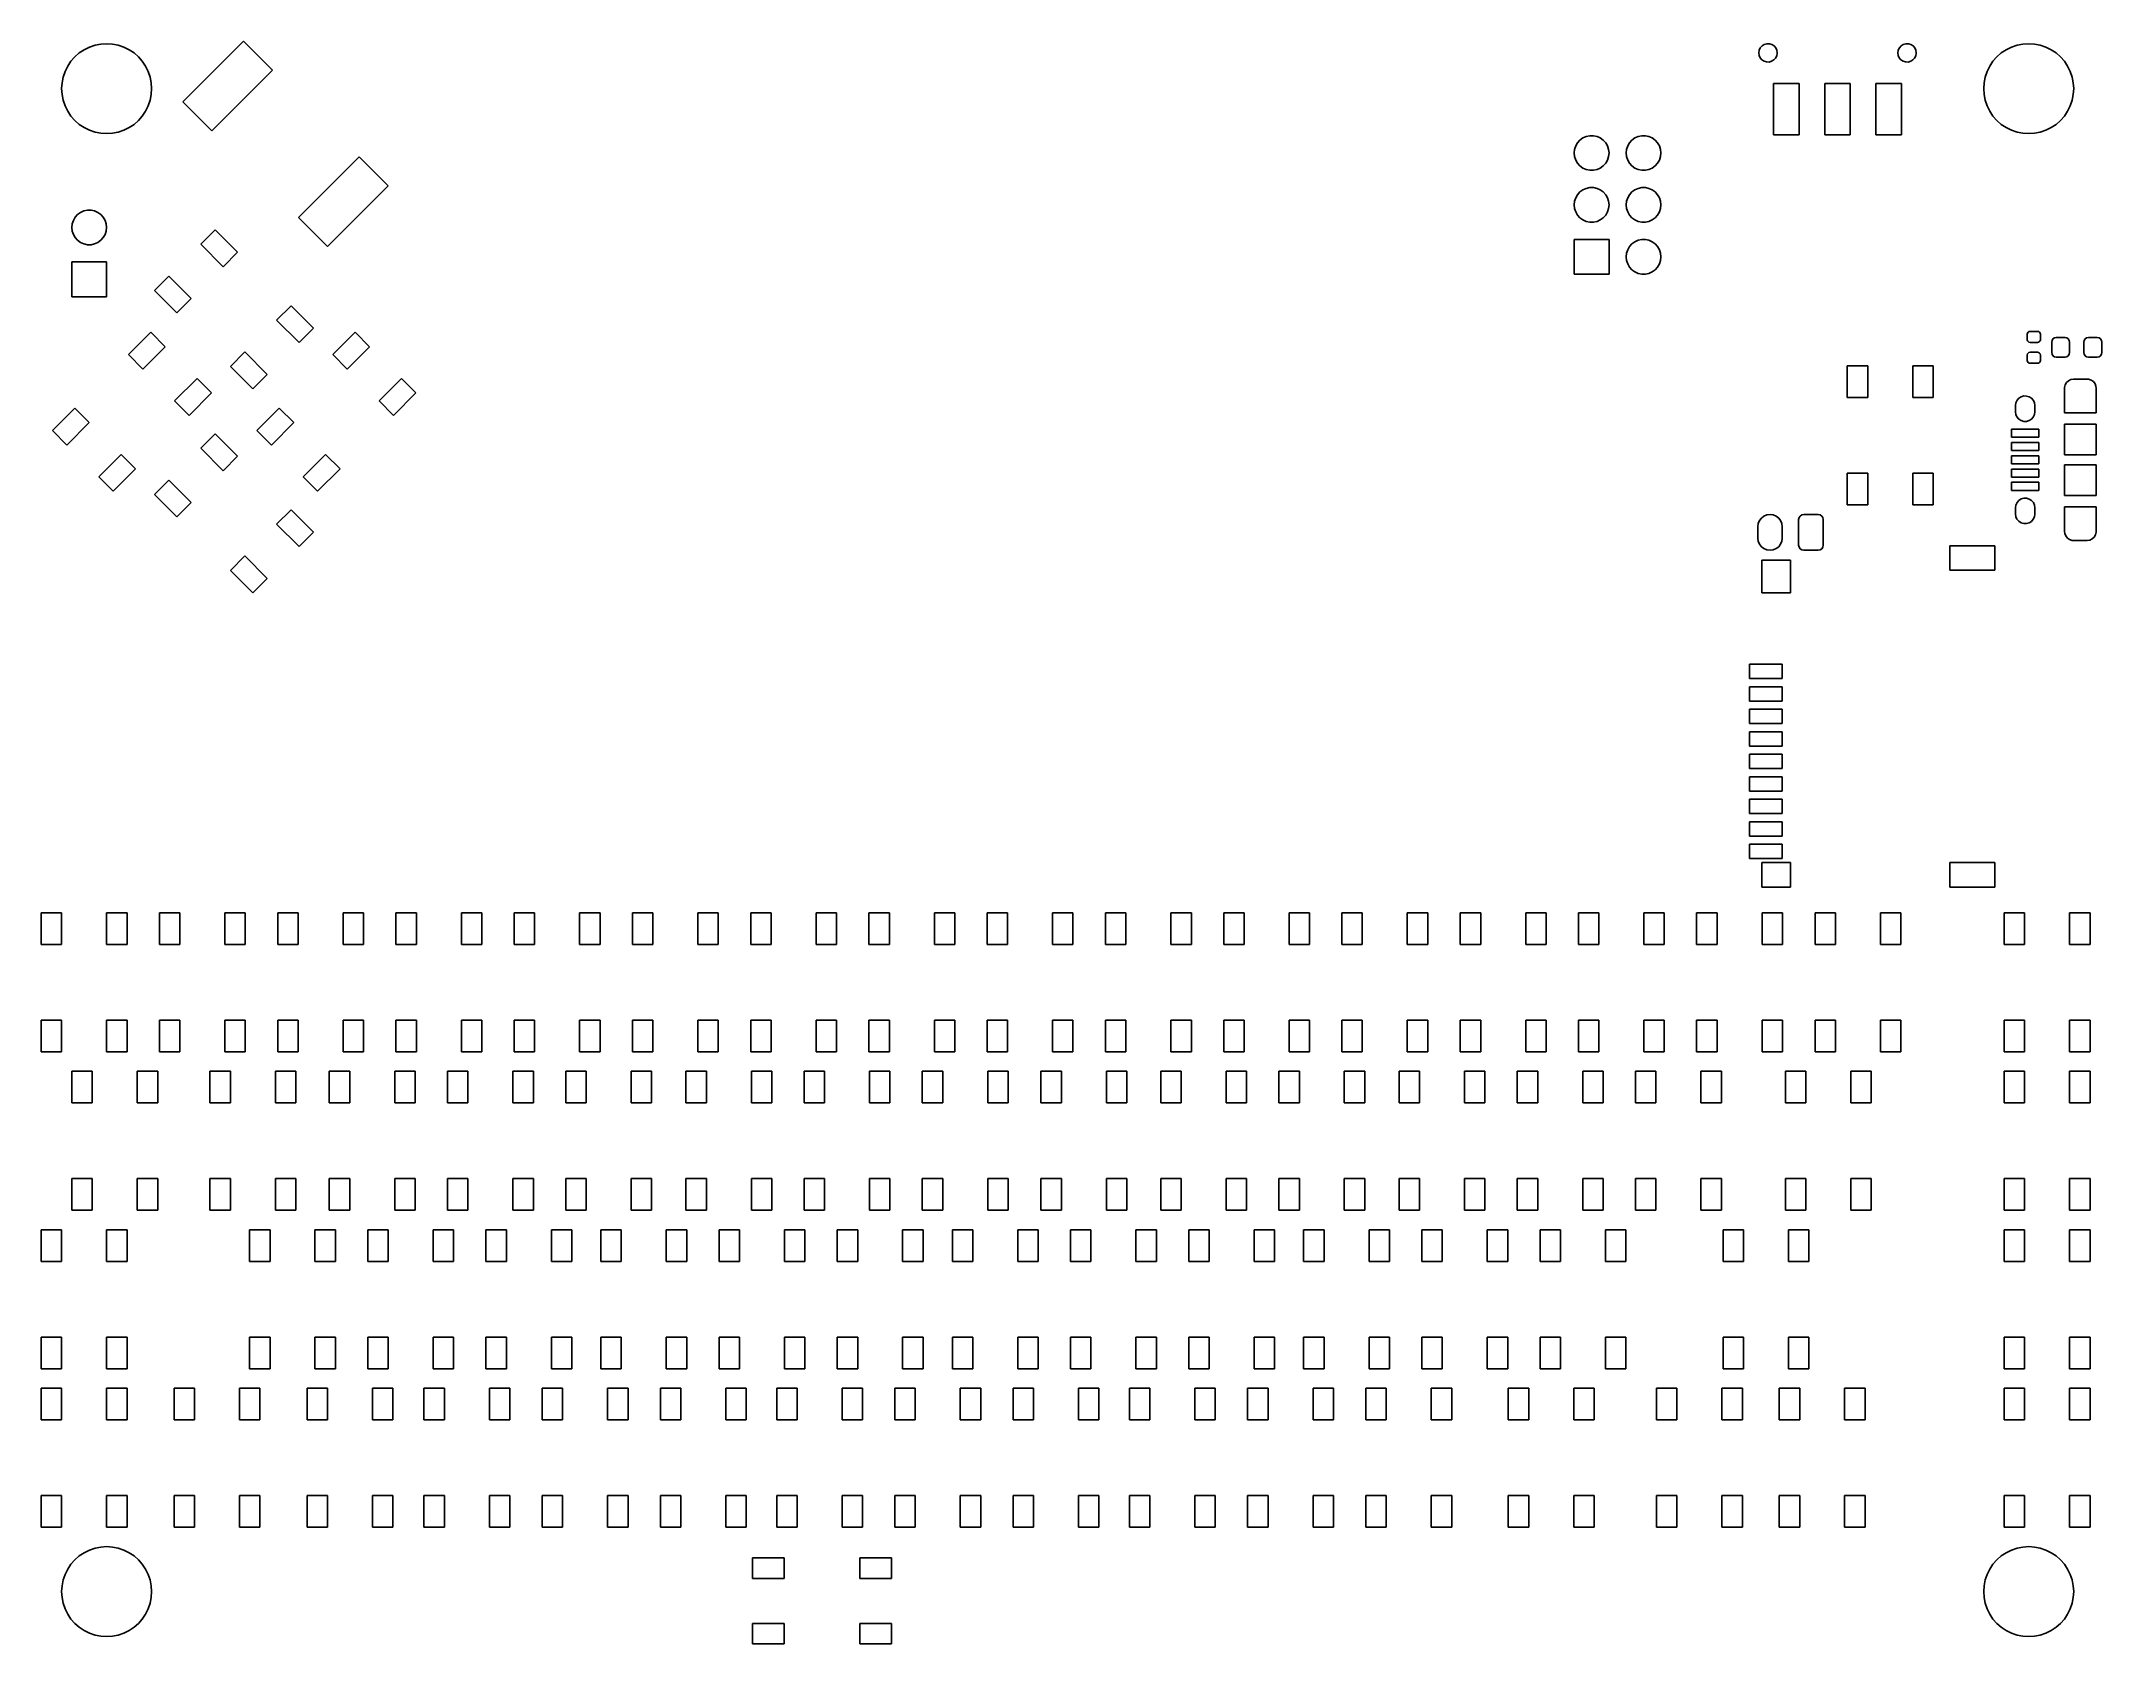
# Model space of a CAD drawing. Extents: x 1.42 to 5.39, y -5.49 to -2.41.
import ezdxf

# ---------------------------------------------------------------- set-up
doc = ezdxf.new("R2010")
doc.units = 0
doc.header["$MEASUREMENT"] = 0
doc.layers.add('BLACK', color=7, linetype='CONTINUOUS')

msp = doc.modelspace()

# ---------------------------------------------------------------- linework, layer by layer
at = {"layer": 'BLACK', "linetype": 'CONTINUOUS'}
for p, q in [((1.50591, -2.42302), (1.51607, -2.41801)), ((1.51607, -2.41801), (1.5268, -2.41437)), ((1.5268, -2.41437), (1.53791, -2.41216)), ((1.53791, -2.41216), (1.54921, -2.41142)), ((1.54921, -2.41142), (1.56052, -2.41216)), ((1.56052, -2.41216), (1.57163, -2.41437)), ((1.57163, -2.41437), (1.58236, -2.41801)), ((1.58236, -2.41801), (1.59252, -2.42302)), ((1.69604, -2.5236), (1.81297, -2.40667)), ((1.81297, -2.40667), (1.86865, -2.46235)), ((4.73109, -2.42395), (4.73322, -2.41941)), ((4.73322, -2.41941), (4.73655, -2.41564)), ((4.73655, -2.41564), (4.7408, -2.41296)), ((4.7408, -2.41296), (4.74563, -2.41158)), ((4.74563, -2.41158), (4.75065, -2.41161)), ((4.75065, -2.41161), (4.75546, -2.41305)), ((4.75546, -2.41305), (4.75968, -2.41578)), ((4.75968, -2.41578), (4.76296, -2.41959)), ((4.76296, -2.41959), (4.76504, -2.42416)), ((4.99881, -2.42395), (5.00094, -2.41941)), ((5.00094, -2.41941), (5.00427, -2.41564)), ((5.00427, -2.41564), (5.00851, -2.41296)), ((5.00851, -2.41296), (5.01334, -2.41158)), ((5.01334, -2.41158), (5.01837, -2.41161)), ((5.01837, -2.41161), (5.02318, -2.41305)), ((5.02318, -2.41305), (5.02739, -2.41578)), ((5.02739, -2.41578), (5.03067, -2.41959)), ((5.03067, -2.41959), (5.03275, -2.42416)), ((5.20669, -2.42302), (5.21685, -2.41801)), ((5.21685, -2.41801), (5.22758, -2.41437)), ((5.22758, -2.41437), (5.23869, -2.41216)), ((5.23869, -2.41216), (5.25, -2.41142)), ((5.25, -2.41142), (5.26131, -2.41216)), ((5.26131, -2.41216), (5.27242, -2.41437)), ((5.27242, -2.41437), (5.28315, -2.41801)), ((5.28315, -2.41801), (5.29331, -2.42302)), ((1.46919, -2.46489), (1.4742, -2.45472)), ((1.4742, -2.45472), (1.4805, -2.4453)), ((1.4805, -2.4453), (1.48797, -2.43679)), ((1.48797, -2.43679), (1.49649, -2.42932)), ((1.49649, -2.42932), (1.50591, -2.42302)), ((1.59252, -2.42302), (1.60194, -2.42932)), ((1.60194, -2.42932), (1.61046, -2.43679)), ((1.61046, -2.43679), (1.61793, -2.4453)), ((1.61793, -2.4453), (1.62422, -2.45472)), ((1.62422, -2.45472), (1.62923, -2.46489)), ((4.73032, -2.42892), (4.73109, -2.42395)), ((4.73097, -2.4339), (4.73032, -2.42892)), ((4.73299, -2.4385), (4.73097, -2.4339)), ((4.73622, -2.44234), (4.73299, -2.4385)), ((4.7404, -2.44512), (4.73622, -2.44234)), ((4.7452, -2.44662), (4.7404, -2.44512)), ((4.75022, -2.44671), (4.7452, -2.44662)), ((4.75507, -2.44539), (4.75022, -2.44671)), ((4.75935, -2.44276), (4.75507, -2.44539)), ((4.76272, -2.43904), (4.75935, -2.44276)), ((4.76491, -2.43452), (4.76272, -2.43904)), ((4.76574, -2.42957), (4.76491, -2.43452)), ((4.76504, -2.42416), (4.76575, -2.42913)), ((4.76575, -2.42913), (4.76574, -2.42957)), ((4.99803, -2.42892), (4.99881, -2.42395)), ((4.99868, -2.4339), (4.99803, -2.42892)), ((5.00071, -2.4385), (4.99868, -2.4339)), ((5.00394, -2.44234), (5.00071, -2.4385)), ((5.00812, -2.44512), (5.00394, -2.44234)), ((5.01292, -2.44662), (5.00812, -2.44512)), ((5.01794, -2.44671), (5.01292, -2.44662)), ((5.02278, -2.44539), (5.01794, -2.44671)), ((5.02706, -2.44276), (5.02278, -2.44539)), ((5.03044, -2.43904), (5.02706, -2.44276)), ((5.03263, -2.43452), (5.03044, -2.43904)), ((5.03346, -2.42957), (5.03263, -2.43452)), ((5.03275, -2.42416), (5.03346, -2.42913)), ((5.03346, -2.42913), (5.03346, -2.42957)), ((5.16998, -2.46489), (5.17499, -2.45472)), ((5.17499, -2.45472), (5.18128, -2.4453)), ((5.18128, -2.4453), (5.18875, -2.43679)), ((5.18875, -2.43679), (5.19727, -2.42932)), ((5.19727, -2.42932), (5.20669, -2.42302)), ((5.29331, -2.42302), (5.30273, -2.42932)), ((5.30273, -2.42932), (5.31125, -2.43679)), ((5.31125, -2.43679), (5.31872, -2.4453)), ((5.31872, -2.4453), (5.32501, -2.45472)), ((5.32501, -2.45472), (5.33002, -2.46489)), ((1.4626, -2.49803), (1.46334, -2.48673)), ((1.46334, -2.50934), (1.4626, -2.49803)), ((1.46334, -2.48673), (1.46555, -2.47561)), ((1.46555, -2.47561), (1.46919, -2.46489)), ((1.62923, -2.46489), (1.63288, -2.47561)), ((1.63288, -2.47561), (1.63509, -2.48673)), ((1.63509, -2.48673), (1.63583, -2.49803)), ((1.63583, -2.49803), (1.63509, -2.50934)), ((1.86865, -2.46235), (1.75172, -2.57928)), ((4.75886, -2.58661), (4.75886, -2.48819)), ((4.75886, -2.48819), (4.80807, -2.48819)), ((4.80807, -2.48819), (4.80807, -2.58661)), ((4.85728, -2.58661), (4.85728, -2.48819)), ((4.85728, -2.48819), (4.9065, -2.48819)), ((4.9065, -2.48819), (4.9065, -2.58661)), ((4.95571, -2.58661), (4.95571, -2.48819)), ((4.95571, -2.48819), (5.00492, -2.48819)), ((5.00492, -2.48819), (5.00492, -2.58661)), ((5.16339, -2.49803), (5.16413, -2.48673)), ((5.16413, -2.50934), (5.16339, -2.49803)), ((5.16413, -2.48673), (5.16634, -2.47561)), ((5.16634, -2.47561), (5.16998, -2.46489)), ((5.33002, -2.46489), (5.33366, -2.47561)), ((5.33366, -2.47561), (5.33587, -2.48673)), ((5.33587, -2.48673), (5.33661, -2.49803)), ((5.33661, -2.49803), (5.33587, -2.50934)), ((1.46555, -2.52045), (1.46334, -2.50934)), ((1.46919, -2.53118), (1.46555, -2.52045)), ((1.4742, -2.54134), (1.46919, -2.53118)), ((1.62923, -2.53118), (1.62422, -2.54134)), ((1.63288, -2.52045), (1.62923, -2.53118)), ((1.63509, -2.50934), (1.63288, -2.52045)), ((1.75172, -2.57928), (1.69604, -2.5236)), ((5.16634, -2.52045), (5.16413, -2.50934)), ((5.16998, -2.53118), (5.16634, -2.52045)), ((5.17499, -2.54134), (5.16998, -2.53118)), ((5.33002, -2.53118), (5.32501, -2.54134)), ((5.33366, -2.52045), (5.33002, -2.53118)), ((5.33587, -2.50934), (5.33366, -2.52045)), ((1.4805, -2.55076), (1.4742, -2.54134)), ((1.48797, -2.55928), (1.4805, -2.55076)), ((1.49649, -2.56675), (1.48797, -2.55928)), ((1.50591, -2.57304), (1.49649, -2.56675)), ((1.51607, -2.57805), (1.50591, -2.57304)), ((1.5268, -2.58169), (1.51607, -2.57805)), ((1.58236, -2.57805), (1.57163, -2.58169)), ((1.59252, -2.57304), (1.58236, -2.57805)), ((1.60194, -2.56675), (1.59252, -2.57304)), ((1.61046, -2.55928), (1.60194, -2.56675)), ((1.61793, -2.55076), (1.61046, -2.55928)), ((1.62422, -2.54134), (1.61793, -2.55076)), ((5.18128, -2.55076), (5.17499, -2.54134)), ((5.18875, -2.55928), (5.18128, -2.55076)), ((5.19727, -2.56675), (5.18875, -2.55928)), ((5.20669, -2.57304), (5.19727, -2.56675)), ((5.21685, -2.57805), (5.20669, -2.57304)), ((5.22758, -2.58169), (5.21685, -2.57805)), ((5.28315, -2.57805), (5.27242, -2.58169)), ((5.29331, -2.57304), (5.28315, -2.57805)), ((5.30273, -2.56675), (5.29331, -2.57304)), ((5.31125, -2.55928), (5.30273, -2.56675)), ((5.31872, -2.55076), (5.31125, -2.55928)), ((5.32501, -2.54134), (5.31872, -2.55076)), ((1.53791, -2.5839), (1.5268, -2.58169)), ((1.54921, -2.58465), (1.53791, -2.5839)), ((1.56052, -2.5839), (1.54921, -2.58465)), ((1.57163, -2.58169), (1.56052, -2.5839)), ((4.375, -2.62185), (4.37573, -2.61489)), ((4.37573, -2.61489), (4.37789, -2.60824)), ((4.37789, -2.60824), (4.38139, -2.60218)), ((4.38139, -2.60218), (4.38607, -2.59698)), ((4.38607, -2.59698), (4.39173, -2.59287)), ((4.39173, -2.59287), (4.39812, -2.59002)), ((4.39812, -2.59002), (4.40497, -2.58857)), ((4.40497, -2.58857), (4.41196, -2.58857)), ((4.41196, -2.58857), (4.41881, -2.59002)), ((4.41881, -2.59002), (4.4252, -2.59287)), ((4.4252, -2.59287), (4.43086, -2.59698)), ((4.43086, -2.59698), (4.43554, -2.60218)), ((4.43554, -2.60218), (4.43904, -2.60824)), ((4.43904, -2.60824), (4.4412, -2.61489)), ((4.4412, -2.61489), (4.44193, -2.62185)), ((4.475, -2.62185), (4.47573, -2.61489)), ((4.47573, -2.61489), (4.47789, -2.60824)), ((4.47789, -2.60824), (4.48139, -2.60218)), ((4.48139, -2.60218), (4.48607, -2.59698)), ((4.48607, -2.59698), (4.49173, -2.59287)), ((4.49173, -2.59287), (4.49812, -2.59002)), ((4.49812, -2.59002), (4.50497, -2.58857)), ((4.50497, -2.58857), (4.51196, -2.58857)), ((4.51196, -2.58857), (4.51881, -2.59002)), ((4.51881, -2.59002), (4.5252, -2.59287)), ((4.5252, -2.59287), (4.53086, -2.59698)), ((4.53086, -2.59698), (4.53554, -2.60218)), ((4.53554, -2.60218), (4.53904, -2.60824)), ((4.53904, -2.60824), (4.5412, -2.61489)), ((4.5412, -2.61489), (4.54193, -2.62185)), ((4.80807, -2.58661), (4.75886, -2.58661)), ((4.9065, -2.58661), (4.85728, -2.58661)), ((5.00492, -2.58661), (4.95571, -2.58661)), ((5.23869, -2.5839), (5.22758, -2.58169)), ((5.25, -2.58465), (5.23869, -2.5839)), ((5.26131, -2.5839), (5.25, -2.58465)), ((5.27242, -2.58169), (5.26131, -2.5839)), ((1.91876, -2.74631), (2.03568, -2.62939)), ((2.03568, -2.62939), (2.09136, -2.68506)), ((4.37573, -2.62881), (4.375, -2.62185)), ((4.37789, -2.63546), (4.37573, -2.62881)), ((4.38139, -2.64152), (4.37789, -2.63546)), ((4.38607, -2.64672), (4.38139, -2.64152)), ((4.39173, -2.65083), (4.38607, -2.64672)), ((4.39812, -2.65368), (4.39173, -2.65083)), ((4.40497, -2.65513), (4.39812, -2.65368)), ((4.41196, -2.65513), (4.40497, -2.65513)), ((4.41881, -2.65368), (4.41196, -2.65513)), ((4.4252, -2.65083), (4.41881, -2.65368)), ((4.43086, -2.64672), (4.4252, -2.65083)), ((4.43554, -2.64152), (4.43086, -2.64672)), ((4.43904, -2.63546), (4.43554, -2.64152)), ((4.4412, -2.62881), (4.43904, -2.63546)), ((4.44193, -2.62185), (4.4412, -2.62881)), ((4.47573, -2.62881), (4.475, -2.62185)), ((4.47789, -2.63546), (4.47573, -2.62881)), ((4.48139, -2.64152), (4.47789, -2.63546)), ((4.48607, -2.64672), (4.48139, -2.64152)), ((4.49173, -2.65083), (4.48607, -2.64672)), ((4.49812, -2.65368), (4.49173, -2.65083)), ((4.50497, -2.65513), (4.49812, -2.65368)), ((4.51196, -2.65513), (4.50497, -2.65513)), ((4.51881, -2.65368), (4.51196, -2.65513)), ((4.5252, -2.65083), (4.51881, -2.65368)), ((4.53086, -2.64672), (4.5252, -2.65083)), ((4.53554, -2.64152), (4.53086, -2.64672)), ((4.53904, -2.63546), (4.53554, -2.64152)), ((4.5412, -2.62881), (4.53904, -2.63546)), ((4.54193, -2.62185), (4.5412, -2.62881)), ((2.09136, -2.68506), (1.97443, -2.80199)), ((4.38139, -2.70218), (4.38607, -2.69698)), ((4.38607, -2.69698), (4.39173, -2.69287)), ((4.39173, -2.69287), (4.39812, -2.69002)), ((4.39812, -2.69002), (4.40497, -2.68857)), ((4.40497, -2.68857), (4.41196, -2.68857)), ((4.41196, -2.68857), (4.41881, -2.69002)), ((4.41881, -2.69002), (4.4252, -2.69287)), ((4.4252, -2.69287), (4.43086, -2.69698)), ((4.43086, -2.69698), (4.43554, -2.70218)), ((4.48139, -2.70218), (4.48607, -2.69698)), ((4.48607, -2.69698), (4.49173, -2.69287)), ((4.49173, -2.69287), (4.49812, -2.69002)), ((4.49812, -2.69002), (4.50497, -2.68857)), ((4.50497, -2.68857), (4.51196, -2.68857)), ((4.51196, -2.68857), (4.51881, -2.69002)), ((4.51881, -2.69002), (4.5252, -2.69287)), ((4.5252, -2.69287), (4.53086, -2.69698)), ((4.53086, -2.69698), (4.53554, -2.70218)), ((1.49336, -2.74029), (1.49902, -2.73618)), ((1.49902, -2.73618), (1.50541, -2.73333)), ((1.50541, -2.73333), (1.51225, -2.73188)), ((1.51225, -2.73188), (1.51925, -2.73188)), ((1.51925, -2.73188), (1.52609, -2.73333)), ((1.52609, -2.73333), (1.53248, -2.73618)), ((1.53248, -2.73618), (1.53814, -2.74029)), ((4.375, -2.72185), (4.37573, -2.71489)), ((4.37573, -2.72881), (4.375, -2.72185)), ((4.37573, -2.71489), (4.37789, -2.70824)), ((4.37789, -2.73546), (4.37573, -2.72881)), ((4.37789, -2.70824), (4.38139, -2.70218)), ((4.38139, -2.74152), (4.37789, -2.73546)), ((4.43554, -2.70218), (4.43904, -2.70824)), ((4.43904, -2.73546), (4.43554, -2.74152)), ((4.43904, -2.70824), (4.4412, -2.71489)), ((4.4412, -2.72881), (4.43904, -2.73546)), ((4.4412, -2.71489), (4.44193, -2.72185)), ((4.44193, -2.72185), (4.4412, -2.72881)), ((4.475, -2.72185), (4.47573, -2.71489)), ((4.47573, -2.72881), (4.475, -2.72185)), ((4.47573, -2.71489), (4.47789, -2.70824)), ((4.47789, -2.73546), (4.47573, -2.72881)), ((4.47789, -2.70824), (4.48139, -2.70218)), ((4.48139, -2.74152), (4.47789, -2.73546)), ((4.53554, -2.70218), (4.53904, -2.70824)), ((4.53904, -2.73546), (4.53554, -2.74152)), ((4.53904, -2.70824), (4.5412, -2.71489)), ((4.5412, -2.72881), (4.53904, -2.73546)), ((4.5412, -2.71489), (4.54193, -2.72185)), ((4.54193, -2.72185), (4.5412, -2.72881)), ((1.48228, -2.76516), (1.48301, -2.7582)), ((1.48301, -2.77212), (1.48228, -2.76516)), ((1.48301, -2.7582), (1.48518, -2.75155)), ((1.48518, -2.77877), (1.48301, -2.77212)), ((1.48518, -2.75155), (1.48867, -2.74549)), ((1.48867, -2.74549), (1.49336, -2.74029)), ((1.53814, -2.74029), (1.54282, -2.74549)), ((1.54282, -2.74549), (1.54632, -2.75155)), ((1.54632, -2.75155), (1.54848, -2.7582)), ((1.54848, -2.77212), (1.54632, -2.77877)), ((1.54848, -2.7582), (1.54921, -2.76516)), ((1.54921, -2.76516), (1.54848, -2.77212)), ((1.73035, -2.7976), (1.75819, -2.76976)), ((1.75819, -2.76976), (1.80134, -2.81291)), ((1.97443, -2.80199), (1.91876, -2.74631)), ((4.38607, -2.74672), (4.38139, -2.74152)), ((4.39173, -2.75083), (4.38607, -2.74672)), ((4.39812, -2.75368), (4.39173, -2.75083)), ((4.40497, -2.75513), (4.39812, -2.75368)), ((4.41196, -2.75513), (4.40497, -2.75513)), ((4.41881, -2.75368), (4.41196, -2.75513)), ((4.4252, -2.75083), (4.41881, -2.75368)), ((4.43086, -2.74672), (4.4252, -2.75083)), ((4.43554, -2.74152), (4.43086, -2.74672)), ((4.48607, -2.74672), (4.48139, -2.74152)), ((4.49173, -2.75083), (4.48607, -2.74672)), ((4.49812, -2.75368), (4.49173, -2.75083)), ((4.50497, -2.75513), (4.49812, -2.75368)), ((4.51196, -2.75513), (4.50497, -2.75513)), ((4.51881, -2.75368), (4.51196, -2.75513)), ((4.5252, -2.75083), (4.51881, -2.75368)), ((4.53086, -2.74672), (4.5252, -2.75083)), ((4.53554, -2.74152), (4.53086, -2.74672)), ((1.48867, -2.78483), (1.48518, -2.77877)), ((1.49336, -2.79003), (1.48867, -2.78483)), ((1.49902, -2.79414), (1.49336, -2.79003)), ((1.50541, -2.79698), (1.49902, -2.79414)), ((1.51225, -2.79844), (1.50541, -2.79698)), ((1.51925, -2.79844), (1.51225, -2.79844)), ((1.52609, -2.79698), (1.51925, -2.79844)), ((1.53248, -2.79414), (1.52609, -2.79698)), ((1.53814, -2.79003), (1.53248, -2.79414)), ((1.54282, -2.78483), (1.53814, -2.79003)), ((1.54632, -2.77877), (1.54282, -2.78483)), ((1.7735, -2.84075), (1.73035, -2.7976)), ((1.80134, -2.81291), (1.7735, -2.84075)), ((4.375, -2.85531), (4.375, -2.78839)), ((4.375, -2.78839), (4.44193, -2.78839)), ((4.44193, -2.78839), (4.44193, -2.85531)), ((4.475, -2.82185), (4.47573, -2.81489)), ((4.47573, -2.81489), (4.47789, -2.80824)), ((4.47789, -2.80824), (4.48139, -2.80218)), ((4.48139, -2.80218), (4.48607, -2.79698)), ((4.48607, -2.79698), (4.49173, -2.79287)), ((4.49173, -2.79287), (4.49812, -2.79002)), ((4.49812, -2.79002), (4.50497, -2.78857)), ((4.50497, -2.78857), (4.51196, -2.78857)), ((4.51196, -2.78857), (4.51881, -2.79002)), ((4.51881, -2.79002), (4.5252, -2.79287)), ((4.5252, -2.79287), (4.53086, -2.79698)), ((4.53086, -2.79698), (4.53554, -2.80218)), ((4.53554, -2.80218), (4.53904, -2.80824)), ((4.53904, -2.80824), (4.5412, -2.81489)), ((4.5412, -2.81489), (4.54193, -2.82185)), ((1.48228, -2.89862), (1.48228, -2.83169)), ((1.48228, -2.83169), (1.54921, -2.83169)), ((1.54921, -2.83169), (1.54921, -2.89862)), ((4.44193, -2.85531), (4.375, -2.85531)), ((4.47573, -2.82881), (4.475, -2.82185)), ((4.47789, -2.83546), (4.47573, -2.82881)), ((4.48139, -2.84152), (4.47789, -2.83546)), ((4.48607, -2.84672), (4.48139, -2.84152)), ((4.49173, -2.85083), (4.48607, -2.84672)), ((4.49812, -2.85368), (4.49173, -2.85083)), ((4.50497, -2.85513), (4.49812, -2.85368)), ((4.51196, -2.85513), (4.50497, -2.85513)), ((4.51881, -2.85368), (4.51196, -2.85513)), ((4.5252, -2.85083), (4.51881, -2.85368)), ((4.53086, -2.84672), (4.5252, -2.85083)), ((4.53554, -2.84152), (4.53086, -2.84672)), ((4.53904, -2.83546), (4.53554, -2.84152)), ((4.5412, -2.82881), (4.53904, -2.83546)), ((4.54193, -2.82185), (4.5412, -2.82881)), ((1.64127, -2.88669), (1.66911, -2.85885)), ((1.68442, -2.92984), (1.64127, -2.88669)), ((1.66911, -2.85885), (1.71226, -2.902)), ((1.54921, -2.89862), (1.48228, -2.89862)), ((1.71226, -2.902), (1.68442, -2.92984)), ((1.87651, -2.94376), (1.90434, -2.91592)), ((1.90434, -2.91592), (1.94749, -2.95907)), ((1.59105, -3.01012), (1.6342, -2.96697)), ((1.6342, -2.96697), (1.66203, -2.9948)), ((1.91966, -2.98691), (1.87651, -2.94376)), ((1.94749, -2.95907), (1.91966, -2.98691)), ((1.98466, -3.01012), (2.02781, -2.96697)), ((2.02781, -2.96697), (2.05565, -2.9948)), ((5.24724, -2.97067), (5.24765, -2.96864)), ((5.24724, -2.9813), (5.24724, -2.97067)), ((5.24765, -2.96864), (5.2488, -2.96691)), ((5.2488, -2.96691), (5.25053, -2.96576)), ((5.25053, -2.96576), (5.25256, -2.96535)), ((5.25256, -2.96535), (5.26713, -2.96535)), ((5.26713, -2.96535), (5.26916, -2.96576)), ((5.26916, -2.96576), (5.27088, -2.96691)), ((5.27088, -2.96691), (5.27204, -2.96864)), ((5.27204, -2.96864), (5.27244, -2.97067)), ((5.27244, -2.97067), (5.27244, -2.9813)), ((1.61888, -3.03795), (1.59105, -3.01012)), ((1.66203, -2.9948), (1.61888, -3.03795)), ((1.78742, -3.03284), (1.81526, -3.005)), ((1.81526, -3.005), (1.85841, -3.04815)), ((2.0125, -3.03795), (1.98466, -3.01012)), ((2.05565, -2.9948), (2.0125, -3.03795)), ((5.24765, -2.98333), (5.24724, -2.9813)), ((5.24724, -3.01083), (5.24765, -3.00879)), ((5.24724, -3.02146), (5.24724, -3.01083)), ((5.2488, -2.98506), (5.24765, -2.98333)), ((5.24765, -3.00879), (5.2488, -3.00707)), ((5.25053, -2.98621), (5.2488, -2.98506)), ((5.2488, -3.00707), (5.25053, -3.00592)), ((5.25256, -2.98661), (5.25053, -2.98621)), ((5.25053, -3.00592), (5.25256, -3.00551)), ((5.26713, -2.98661), (5.25256, -2.98661)), ((5.25256, -3.00551), (5.26713, -3.00551)), ((5.26916, -2.98621), (5.26713, -2.98661)), ((5.26713, -3.00551), (5.26916, -3.00592)), ((5.27088, -2.98506), (5.26916, -2.98621)), ((5.26916, -3.00592), (5.27088, -3.00707)), ((5.27204, -2.98333), (5.27088, -2.98506)), ((5.27088, -3.00707), (5.27204, -3.00879)), ((5.27244, -2.9813), (5.27204, -2.98333)), ((5.27204, -3.00879), (5.27244, -3.01083)), ((5.27244, -3.01083), (5.27244, -3.02146)), ((5.29429, -2.98597), (5.29495, -2.98268)), ((5.29429, -3.00615), (5.29429, -2.98597)), ((5.29495, -3.00945), (5.29429, -3.00615)), ((5.29495, -2.98268), (5.29681, -2.97988)), ((5.29681, -3.01224), (5.29495, -3.00945)), ((5.29681, -2.97988), (5.29961, -2.97802)), ((5.29961, -3.01411), (5.29681, -3.01224)), ((5.29961, -2.97802), (5.3029, -2.97736)), ((5.3029, -3.01476), (5.29961, -3.01411)), ((5.3029, -2.97736), (5.32013, -2.97736)), ((5.32013, -3.01476), (5.3029, -3.01476)), ((5.32013, -2.97736), (5.32342, -2.97802)), ((5.32342, -3.01411), (5.32013, -3.01476)), ((5.32342, -2.97802), (5.32622, -2.97988)), ((5.32622, -3.01224), (5.32342, -3.01411)), ((5.32622, -2.97988), (5.32808, -2.98268)), ((5.32808, -3.00945), (5.32622, -3.01224)), ((5.32808, -2.98268), (5.32874, -2.98597)), ((5.32874, -3.00615), (5.32808, -3.00945)), ((5.32874, -2.98597), (5.32874, -3.00615)), ((5.3563, -2.98597), (5.35695, -2.98268)), ((5.3563, -3.00615), (5.3563, -2.98597)), ((5.35695, -3.00945), (5.3563, -3.00615)), ((5.35695, -2.98268), (5.35882, -2.97988)), ((5.35882, -3.01224), (5.35695, -3.00945)), ((5.35882, -2.97988), (5.36162, -2.97802)), ((5.36162, -3.01411), (5.35882, -3.01224)), ((5.36162, -2.97802), (5.36491, -2.97736)), ((5.36491, -3.01476), (5.36162, -3.01411)), ((5.36491, -2.97736), (5.38214, -2.97736)), ((5.38214, -3.01476), (5.36491, -3.01476)), ((5.38214, -2.97736), (5.38543, -2.97802)), ((5.38543, -3.01411), (5.38214, -3.01476)), ((5.38543, -2.97802), (5.38823, -2.97988)), ((5.38823, -3.01224), (5.38543, -3.01411)), ((5.38823, -2.97988), (5.39009, -2.98268)), ((5.39009, -3.00945), (5.38823, -3.01224)), ((5.39009, -2.98268), (5.39075, -2.98597)), ((5.39075, -3.00615), (5.39009, -3.00945)), ((5.39075, -2.98597), (5.39075, -3.00615)), ((1.83057, -3.07599), (1.78742, -3.03284)), ((1.85841, -3.04815), (1.83057, -3.07599)), ((4.90068, -3.09252), (4.90068, -3.0315)), ((4.90068, -3.0315), (4.94005, -3.0315)), ((4.94005, -3.0315), (4.94005, -3.09252)), ((5.02666, -3.09252), (5.02666, -3.0315)), ((5.02666, -3.0315), (5.06603, -3.0315)), ((5.06603, -3.0315), (5.06603, -3.09252)), ((5.24765, -3.02349), (5.24724, -3.02146)), ((5.2488, -3.02521), (5.24765, -3.02349)), ((5.25053, -3.02637), (5.2488, -3.02521)), ((5.25256, -3.02677), (5.25053, -3.02637)), ((5.26713, -3.02677), (5.25256, -3.02677)), ((5.26916, -3.02637), (5.26713, -3.02677)), ((5.27088, -3.02521), (5.26916, -3.02637)), ((5.27204, -3.02349), (5.27088, -3.02521)), ((5.27244, -3.02146), (5.27204, -3.02349)), ((1.68013, -3.0992), (1.72328, -3.05605)), ((1.75112, -3.08389), (1.70797, -3.12704)), ((1.72328, -3.05605), (1.75112, -3.08389)), ((2.07375, -3.0992), (2.1169, -3.05605)), ((2.14474, -3.08389), (2.10159, -3.12704)), ((2.1169, -3.05605), (2.14474, -3.08389)), ((4.94005, -3.09252), (4.90068, -3.09252)), ((5.06603, -3.09252), (5.02666, -3.09252)), ((5.22757, -3.098), (5.23108, -3.09403)), ((5.23108, -3.09403), (5.23556, -3.0912)), ((5.23556, -3.0912), (5.24066, -3.08974)), ((5.24066, -3.08974), (5.24596, -3.08977)), ((5.24596, -3.08977), (5.25104, -3.09129)), ((5.25104, -3.09129), (5.25549, -3.09418)), ((5.25549, -3.09418), (5.25895, -3.09819)), ((5.31899, -3.12205), (5.31899, -3.0748)), ((5.31899, -3.0748), (5.31914, -3.0748)), ((5.31904, -3.07343), (5.32022, -3.06835)), ((5.31914, -3.0748), (5.31904, -3.07343)), ((5.32022, -3.06835), (5.32283, -3.06385)), ((5.32283, -3.06385), (5.32666, -3.06031)), ((5.32666, -3.06031), (5.33136, -3.05806)), ((5.33136, -3.05806), (5.33651, -3.05728)), ((5.33651, -3.05728), (5.36249, -3.05728)), ((5.36249, -3.05728), (5.36523, -3.0575)), ((5.36523, -3.0575), (5.3702, -3.05907)), ((5.3702, -3.05907), (5.37448, -3.06203)), ((5.37448, -3.06203), (5.37771, -3.06612)), ((5.37771, -3.06612), (5.37959, -3.07098)), ((5.37959, -3.07098), (5.37986, -3.0748)), ((5.37986, -3.0748), (5.38001, -3.0748)), ((5.38001, -3.0748), (5.38001, -3.12205)), ((1.44489, -3.15627), (1.48804, -3.11312)), ((1.48804, -3.11312), (1.51588, -3.14096)), ((1.70797, -3.12704), (1.68013, -3.0992)), ((1.83851, -3.15627), (1.88166, -3.11312)), ((1.88166, -3.11312), (1.9095, -3.14096)), ((2.10159, -3.12704), (2.07375, -3.0992)), ((5.2245, -3.10804), (5.22532, -3.1028)), ((5.2245, -3.10827), (5.2245, -3.10804)), ((5.2245, -3.12008), (5.2245, -3.10827)), ((5.22525, -3.12533), (5.2245, -3.12008)), ((5.22745, -3.13015), (5.22525, -3.12533)), ((5.22532, -3.1028), (5.22757, -3.098)), ((5.23091, -3.13417), (5.22745, -3.13015)), ((5.23536, -3.13705), (5.23091, -3.13417)), ((5.25532, -3.13432), (5.25084, -3.13715)), ((5.25883, -3.13035), (5.25532, -3.13432)), ((5.26108, -3.12555), (5.25883, -3.13035)), ((5.25895, -3.09819), (5.26115, -3.10302)), ((5.2619, -3.12031), (5.26108, -3.12555)), ((5.26115, -3.10302), (5.2619, -3.10827)), ((5.2619, -3.10827), (5.2619, -3.12008)), ((5.2619, -3.12008), (5.2619, -3.12031)), ((5.38001, -3.12205), (5.31899, -3.12205)), ((1.47273, -3.18411), (1.44489, -3.15627)), ((1.51588, -3.14096), (1.47273, -3.18411)), ((1.73035, -3.19036), (1.75819, -3.16252)), ((1.75819, -3.16252), (1.80134, -3.20567)), ((1.86635, -3.18411), (1.83851, -3.15627)), ((1.9095, -3.14096), (1.86635, -3.18411)), ((5.21663, -3.16929), (5.21663, -3.15354)), ((5.21663, -3.15354), (5.26977, -3.15354)), ((5.26977, -3.16929), (5.21663, -3.16929)), ((5.24044, -3.13857), (5.23536, -3.13705)), ((5.24574, -3.13861), (5.24044, -3.13857)), ((5.25084, -3.13715), (5.24574, -3.13861)), ((5.26977, -3.15354), (5.26977, -3.16929)), ((5.31899, -3.20276), (5.31899, -3.1437)), ((5.31899, -3.1437), (5.38001, -3.1437)), ((5.38001, -3.1437), (5.38001, -3.20276)), ((1.53398, -3.24535), (1.57713, -3.2022)), ((1.57713, -3.2022), (1.60497, -3.23004)), ((1.7735, -3.23351), (1.73035, -3.19036)), ((1.80134, -3.20567), (1.7735, -3.23351)), ((1.92759, -3.24535), (1.97074, -3.2022)), ((1.97074, -3.2022), (1.99858, -3.23004)), ((5.21663, -3.19488), (5.21663, -3.17913)), ((5.21663, -3.17913), (5.26977, -3.17913)), ((5.26977, -3.19488), (5.21663, -3.19488)), ((5.21663, -3.22047), (5.21663, -3.20472)), ((5.21663, -3.20472), (5.26977, -3.20472)), ((5.26977, -3.17913), (5.26977, -3.19488)), ((5.26977, -3.20472), (5.26977, -3.22047)), ((5.38001, -3.20276), (5.31899, -3.20276)), ((1.56182, -3.27319), (1.53398, -3.24535)), ((1.60497, -3.23004), (1.56182, -3.27319)), ((1.64127, -3.27944), (1.66911, -3.25161)), ((1.66911, -3.25161), (1.71226, -3.29476)), ((1.95543, -3.27319), (1.92759, -3.24535)), ((1.99858, -3.23004), (1.95543, -3.27319)), ((4.90068, -3.29921), (4.90068, -3.23819)), ((4.90068, -3.23819), (4.94005, -3.23819)), ((4.94005, -3.23819), (4.94005, -3.29921)), ((5.02666, -3.29921), (5.02666, -3.23819)), ((5.02666, -3.23819), (5.06603, -3.23819)), ((5.06603, -3.23819), (5.06603, -3.29921)), ((5.26977, -3.22047), (5.21663, -3.22047)), ((5.21663, -3.24606), (5.21663, -3.23031)), ((5.21663, -3.23031), (5.26977, -3.23031)), ((5.26977, -3.24606), (5.21663, -3.24606)), ((5.26977, -3.23031), (5.26977, -3.24606)), ((5.31899, -3.2815), (5.31899, -3.22244)), ((5.31899, -3.22244), (5.38001, -3.22244)), ((5.38001, -3.22244), (5.38001, -3.2815)), ((1.68442, -3.32259), (1.64127, -3.27944)), ((5.21663, -3.27165), (5.21663, -3.25591)), ((5.21663, -3.25591), (5.26977, -3.25591)), ((5.26977, -3.27165), (5.21663, -3.27165)), ((5.22757, -3.29485), (5.23108, -3.29088)), ((5.23108, -3.29088), (5.23556, -3.28805)), ((5.23556, -3.28805), (5.24066, -3.28659)), ((5.24066, -3.28659), (5.24596, -3.28662)), ((5.24596, -3.28662), (5.25104, -3.28814)), ((5.25104, -3.28814), (5.25549, -3.29103)), ((5.25549, -3.29103), (5.25895, -3.29504)), ((5.26977, -3.25591), (5.26977, -3.27165)), ((5.38001, -3.2815), (5.31899, -3.2815)), ((1.71226, -3.29476), (1.68442, -3.32259)), ((1.87651, -3.33651), (1.90434, -3.30867)), ((1.90434, -3.30867), (1.94749, -3.35182)), ((4.72915, -3.33542), (4.73151, -3.32972)), ((4.73151, -3.32972), (4.73527, -3.32483)), ((4.73527, -3.32483), (4.74016, -3.32108)), ((4.74016, -3.32108), (4.74585, -3.31872)), ((4.74585, -3.31872), (4.75197, -3.31791)), ((4.75197, -3.31791), (4.75808, -3.31872)), ((4.75808, -3.31872), (4.76378, -3.32108)), ((4.76378, -3.32108), (4.76867, -3.32483)), ((4.76867, -3.32483), (4.77243, -3.32972)), ((4.77243, -3.32972), (4.77479, -3.33542)), ((4.80709, -3.32776), (4.80784, -3.32399)), ((4.80709, -3.37697), (4.80709, -3.32776)), ((4.80784, -3.32399), (4.80997, -3.3208)), ((4.80997, -3.3208), (4.81316, -3.31866)), ((4.81316, -3.31866), (4.81693, -3.31791)), ((4.81693, -3.31791), (4.84449, -3.31791)), ((4.84449, -3.31791), (4.84825, -3.31866)), ((4.84825, -3.31866), (4.85145, -3.3208)), ((4.85145, -3.3208), (4.85358, -3.32399)), ((4.85358, -3.32399), (4.85433, -3.32776)), ((4.85433, -3.32776), (4.85433, -3.37697)), ((4.94005, -3.29921), (4.90068, -3.29921)), ((5.06603, -3.29921), (5.02666, -3.29921)), ((5.2245, -3.30489), (5.22532, -3.29965)), ((5.2245, -3.30512), (5.2245, -3.30489)), ((5.2245, -3.31693), (5.2245, -3.30512)), ((5.22525, -3.32218), (5.2245, -3.31693)), ((5.22745, -3.327), (5.22525, -3.32218)), ((5.22532, -3.29965), (5.22757, -3.29485)), ((5.23091, -3.33102), (5.22745, -3.327)), ((5.23536, -3.33391), (5.23091, -3.33102)), ((5.25532, -3.33117), (5.25084, -3.334)), ((5.25883, -3.3272), (5.25532, -3.33117)), ((5.26108, -3.3224), (5.25883, -3.3272)), ((5.25895, -3.29504), (5.26115, -3.29987)), ((5.2619, -3.31716), (5.26108, -3.3224)), ((5.26115, -3.29987), (5.2619, -3.30512)), ((5.2619, -3.30512), (5.2619, -3.31693)), ((5.2619, -3.31693), (5.2619, -3.31716)), ((5.31899, -3.35039), (5.31899, -3.30315)), ((5.31899, -3.30315), (5.38001, -3.30315)), ((5.38001, -3.30315), (5.38001, -3.35039)), ((1.91966, -3.37966), (1.87651, -3.33651)), ((1.94749, -3.35182), (1.91966, -3.37966)), ((4.72835, -3.34154), (4.72915, -3.33542)), ((4.72835, -3.36319), (4.72835, -3.34154)), ((4.72915, -3.3693), (4.72835, -3.36319)), ((4.73151, -3.375), (4.72915, -3.3693)), ((4.77479, -3.3693), (4.77243, -3.375)), ((4.77479, -3.33542), (4.77559, -3.34154)), ((4.77559, -3.36319), (4.77479, -3.3693)), ((4.77559, -3.34154), (4.77559, -3.36319)), ((5.24044, -3.33542), (5.23536, -3.33391)), ((5.24574, -3.33546), (5.24044, -3.33542)), ((5.25084, -3.334), (5.24574, -3.33546)), ((5.31914, -3.35039), (5.31899, -3.35039)), ((5.31941, -3.35422), (5.31914, -3.35039)), ((5.32129, -3.35907), (5.31941, -3.35422)), ((5.32451, -3.36316), (5.32129, -3.35907)), ((5.3288, -3.36613), (5.32451, -3.36316)), ((5.33377, -3.3677), (5.3288, -3.36613)), ((5.33651, -3.36791), (5.33377, -3.3677)), ((5.36249, -3.36791), (5.33651, -3.36791)), ((5.36764, -3.36714), (5.36249, -3.36791)), ((5.37234, -3.36488), (5.36764, -3.36714)), ((5.37616, -3.36135), (5.37234, -3.36488)), ((5.37878, -3.35684), (5.37616, -3.36135)), ((5.37996, -3.35177), (5.37878, -3.35684)), ((5.38001, -3.35039), (5.37986, -3.35039)), ((5.37986, -3.35039), (5.37996, -3.35177)), ((1.78742, -3.4256), (1.81526, -3.39776)), ((1.81526, -3.39776), (1.85841, -3.44091)), ((4.73527, -3.37989), (4.73151, -3.375)), ((4.74016, -3.38365), (4.73527, -3.37989)), ((4.73622, -3.4685), (4.73622, -3.40551)), ((4.73622, -3.40551), (4.79134, -3.40551)), ((4.74585, -3.38601), (4.74016, -3.38365)), ((4.75197, -3.38681), (4.74585, -3.38601)), ((4.75808, -3.38601), (4.75197, -3.38681)), ((4.76378, -3.38365), (4.75808, -3.38601)), ((4.76867, -3.37989), (4.76378, -3.38365)), ((4.77243, -3.375), (4.76867, -3.37989)), ((4.79134, -3.40551), (4.79134, -3.4685)), ((4.80784, -3.38074), (4.80709, -3.37697)), ((4.80997, -3.38393), (4.80784, -3.38074)), ((4.81316, -3.38606), (4.80997, -3.38393)), ((4.81693, -3.38681), (4.81316, -3.38606)), ((4.84449, -3.38681), (4.81693, -3.38681)), ((4.84825, -3.38606), (4.84449, -3.38681)), ((4.85145, -3.38393), (4.84825, -3.38606)), ((4.85358, -3.38074), (4.85145, -3.38393)), ((4.85433, -3.37697), (4.85358, -3.38074)), ((5.09843, -3.4252), (5.09843, -3.37795)), ((5.09843, -3.37795), (5.18504, -3.37795)), ((5.18504, -3.37795), (5.18504, -3.4252)), ((1.83057, -3.46875), (1.78742, -3.4256)), ((1.85841, -3.44091), (1.83057, -3.46875)), ((5.18504, -3.4252), (5.09843, -3.4252)), ((4.79134, -3.4685), (4.73622, -3.4685)), ((4.7126, -3.63386), (4.7126, -3.6063)), ((4.7126, -3.6063), (4.77559, -3.6063)), ((4.77559, -3.6063), (4.77559, -3.63386)), ((4.77559, -3.63386), (4.7126, -3.63386)), ((4.7126, -3.67717), (4.7126, -3.64961)), ((4.7126, -3.64961), (4.77559, -3.64961)), ((4.77559, -3.64961), (4.77559, -3.67717)), ((4.77559, -3.67717), (4.7126, -3.67717)), ((4.7126, -3.72047), (4.7126, -3.69291)), ((4.7126, -3.69291), (4.77559, -3.69291)), ((4.77559, -3.72047), (4.7126, -3.72047)), ((4.77559, -3.69291), (4.77559, -3.72047)), ((4.7126, -3.76378), (4.7126, -3.73622)), ((4.7126, -3.73622), (4.77559, -3.73622)), ((4.77559, -3.76378), (4.7126, -3.76378)), ((4.77559, -3.73622), (4.77559, -3.76378)), ((4.7126, -3.80709), (4.7126, -3.77953)), ((4.7126, -3.77953), (4.77559, -3.77953)), ((4.77559, -3.80709), (4.7126, -3.80709)), ((4.77559, -3.77953), (4.77559, -3.80709)), ((4.7126, -3.85039), (4.7126, -3.82283)), ((4.7126, -3.82283), (4.77559, -3.82283)), ((4.77559, -3.82283), (4.77559, -3.85039)), ((4.77559, -3.85039), (4.7126, -3.85039)), ((4.7126, -3.8937), (4.7126, -3.86614)), ((4.7126, -3.86614), (4.77559, -3.86614)), ((4.77559, -3.86614), (4.77559, -3.8937)), ((4.77559, -3.8937), (4.7126, -3.8937)), ((4.7126, -3.93701), (4.7126, -3.90945)), ((4.7126, -3.90945), (4.77559, -3.90945)), ((4.77559, -3.90945), (4.77559, -3.93701)), ((4.77559, -3.93701), (4.7126, -3.93701)), ((4.7126, -3.98031), (4.7126, -3.95276)), ((4.7126, -3.95276), (4.77559, -3.95276)), ((4.77559, -3.95276), (4.77559, -3.98031)), ((4.77559, -3.98031), (4.7126, -3.98031)), ((4.73622, -4.03543), (4.73622, -3.98819)), ((4.73622, -3.98819), (4.79134, -3.98819)), ((4.79134, -3.98819), (4.79134, -4.03543)), ((5.09843, -4.03543), (5.09843, -3.98819)), ((5.09843, -3.98819), (5.18504, -3.98819)), ((5.18504, -3.98819), (5.18504, -4.03543)), ((4.79134, -4.03543), (4.73622, -4.03543)), ((5.18504, -4.03543), (5.09843, -4.03543)), ((1.42323, -4.14567), (1.42323, -4.08465)), ((1.42323, -4.08465), (1.4626, -4.08465)), ((1.4626, -4.08465), (1.4626, -4.14567)), ((1.54921, -4.14567), (1.54921, -4.08465)), ((1.54921, -4.08465), (1.58858, -4.08465)), ((1.58858, -4.08465), (1.58858, -4.14567)), ((1.65079, -4.14567), (1.65079, -4.08465)), ((1.65079, -4.08465), (1.69016, -4.08465)), ((1.69016, -4.08465), (1.69016, -4.14567)), ((1.77677, -4.14567), (1.77677, -4.08465)), ((1.77677, -4.08465), (1.81614, -4.08465)), ((1.81614, -4.08465), (1.81614, -4.14567)), ((1.87874, -4.14567), (1.87874, -4.08465)), ((1.87874, -4.08465), (1.91811, -4.08465)), ((1.91811, -4.08465), (1.91811, -4.14567)), ((2.00472, -4.14567), (2.00472, -4.08465)), ((2.00472, -4.08465), (2.04409, -4.08465)), ((2.04409, -4.08465), (2.04409, -4.14567)), ((2.1063, -4.14567), (2.1063, -4.08465)), ((2.1063, -4.08465), (2.14567, -4.08465)), ((2.14567, -4.08465), (2.14567, -4.14567)), ((2.23228, -4.14567), (2.23228, -4.08465)), ((2.23228, -4.08465), (2.27165, -4.08465)), ((2.27165, -4.08465), (2.27165, -4.14567)), ((2.33386, -4.14567), (2.33386, -4.08465)), ((2.33386, -4.08465), (2.37323, -4.08465)), ((2.37323, -4.08465), (2.37323, -4.14567)), ((2.45984, -4.14567), (2.45984, -4.08465)), ((2.45984, -4.08465), (2.49921, -4.08465)), ((2.49921, -4.08465), (2.49921, -4.14567)), ((2.56142, -4.14567), (2.56142, -4.08465)), ((2.56142, -4.08465), (2.60079, -4.08465)), ((2.60079, -4.08465), (2.60079, -4.14567)), ((2.6874, -4.14567), (2.6874, -4.08465)), ((2.6874, -4.08465), (2.72677, -4.08465)), ((2.72677, -4.08465), (2.72677, -4.14567)), ((2.78937, -4.14567), (2.78937, -4.08465)), ((2.78937, -4.08465), (2.82874, -4.08465)), ((2.82874, -4.08465), (2.82874, -4.14567)), ((2.91535, -4.14567), (2.91535, -4.08465)), ((2.91535, -4.08465), (2.95472, -4.08465)), ((2.95472, -4.08465), (2.95472, -4.14567)), ((3.01693, -4.14567), (3.01693, -4.08465)), ((3.01693, -4.08465), (3.0563, -4.08465)), ((3.0563, -4.08465), (3.0563, -4.14567)), ((3.14291, -4.14567), (3.14291, -4.08465)), ((3.14291, -4.08465), (3.18228, -4.08465)), ((3.18228, -4.08465), (3.18228, -4.14567)), ((3.24449, -4.14567), (3.24449, -4.08465)), ((3.24449, -4.08465), (3.28386, -4.08465)), ((3.28386, -4.08465), (3.28386, -4.14567)), ((3.37047, -4.14567), (3.37047, -4.08465)), ((3.37047, -4.08465), (3.40984, -4.08465)), ((3.40984, -4.08465), (3.40984, -4.14567)), ((3.47244, -4.14567), (3.47244, -4.08465)), ((3.47244, -4.08465), (3.51181, -4.08465)), ((3.51181, -4.08465), (3.51181, -4.14567)), ((3.59843, -4.14567), (3.59843, -4.08465)), ((3.59843, -4.08465), (3.6378, -4.08465)), ((3.6378, -4.08465), (3.6378, -4.14567)), ((3.7, -4.14567), (3.7, -4.08465)), ((3.7, -4.08465), (3.73937, -4.08465)), ((3.73937, -4.08465), (3.73937, -4.14567)), ((3.82598, -4.14567), (3.82598, -4.08465)), ((3.82598, -4.08465), (3.86535, -4.08465)), ((3.86535, -4.08465), (3.86535, -4.14567)), ((3.92756, -4.14567), (3.92756, -4.08465)), ((3.92756, -4.08465), (3.96693, -4.08465)), ((3.96693, -4.08465), (3.96693, -4.14567)), ((4.05354, -4.14567), (4.05354, -4.08465)), ((4.05354, -4.08465), (4.09291, -4.08465)), ((4.09291, -4.08465), (4.09291, -4.14567)), ((4.15551, -4.14567), (4.15551, -4.08465)), ((4.15551, -4.08465), (4.19488, -4.08465)), ((4.19488, -4.08465), (4.19488, -4.14567)), ((4.2815, -4.14567), (4.2815, -4.08465)), ((4.2815, -4.08465), (4.32087, -4.08465)), ((4.32087, -4.08465), (4.32087, -4.14567)), ((4.38307, -4.14567), (4.38307, -4.08465)), ((4.38307, -4.08465), (4.42244, -4.08465)), ((4.42244, -4.08465), (4.42244, -4.14567)), ((4.50906, -4.14567), (4.50906, -4.08465)), ((4.50906, -4.08465), (4.54843, -4.08465)), ((4.54843, -4.08465), (4.54843, -4.14567)), ((4.61063, -4.14567), (4.61063, -4.08465)), ((4.61063, -4.08465), (4.65, -4.08465)), ((4.65, -4.08465), (4.65, -4.14567)), ((4.73661, -4.14567), (4.73661, -4.08465)), ((4.73661, -4.08465), (4.77598, -4.08465)), ((4.77598, -4.08465), (4.77598, -4.14567)), ((4.83858, -4.14567), (4.83858, -4.08465)), ((4.83858, -4.08465), (4.87795, -4.08465)), ((4.87795, -4.08465), (4.87795, -4.14567)), ((4.96457, -4.14567), (4.96457, -4.08465)), ((4.96457, -4.08465), (5.00394, -4.08465)), ((5.00394, -4.08465), (5.00394, -4.14567)), ((5.20276, -4.14567), (5.20276, -4.08465)), ((5.20276, -4.08465), (5.24213, -4.08465)), ((5.24213, -4.08465), (5.24213, -4.14567)), ((5.32874, -4.14567), (5.32874, -4.08465)), ((5.32874, -4.08465), (5.36811, -4.08465)), ((5.36811, -4.08465), (5.36811, -4.14567)), ((1.4626, -4.14567), (1.42323, -4.14567)), ((1.58858, -4.14567), (1.54921, -4.14567)), ((1.69016, -4.14567), (1.65079, -4.14567)), ((1.81614, -4.14567), (1.77677, -4.14567)), ((1.91811, -4.14567), (1.87874, -4.14567)), ((2.04409, -4.14567), (2.00472, -4.14567)), ((2.14567, -4.14567), (2.1063, -4.14567)), ((2.27165, -4.14567), (2.23228, -4.14567)), ((2.37323, -4.14567), (2.33386, -4.14567)), ((2.49921, -4.14567), (2.45984, -4.14567)), ((2.60079, -4.14567), (2.56142, -4.14567)), ((2.72677, -4.14567), (2.6874, -4.14567)), ((2.82874, -4.14567), (2.78937, -4.14567)), ((2.95472, -4.14567), (2.91535, -4.14567)), ((3.0563, -4.14567), (3.01693, -4.14567)), ((3.18228, -4.14567), (3.14291, -4.14567)), ((3.28386, -4.14567), (3.24449, -4.14567)), ((3.40984, -4.14567), (3.37047, -4.14567)), ((3.51181, -4.14567), (3.47244, -4.14567)), ((3.6378, -4.14567), (3.59843, -4.14567)), ((3.73937, -4.14567), (3.7, -4.14567)), ((3.86535, -4.14567), (3.82598, -4.14567)), ((3.96693, -4.14567), (3.92756, -4.14567)), ((4.09291, -4.14567), (4.05354, -4.14567)), ((4.19488, -4.14567), (4.15551, -4.14567)), ((4.32087, -4.14567), (4.2815, -4.14567)), ((4.42244, -4.14567), (4.38307, -4.14567)), ((4.54843, -4.14567), (4.50906, -4.14567)), ((4.65, -4.14567), (4.61063, -4.14567)), ((4.77598, -4.14567), (4.73661, -4.14567)), ((4.87795, -4.14567), (4.83858, -4.14567)), ((5.00394, -4.14567), (4.96457, -4.14567)), ((5.24213, -4.14567), (5.20276, -4.14567)), ((5.36811, -4.14567), (5.32874, -4.14567)), ((1.42323, -4.35236), (1.42323, -4.29134)), ((1.42323, -4.29134), (1.4626, -4.29134)), ((1.4626, -4.29134), (1.4626, -4.35236)), ((1.54921, -4.35236), (1.54921, -4.29134)), ((1.54921, -4.29134), (1.58858, -4.29134)), ((1.58858, -4.29134), (1.58858, -4.35236)), ((1.65079, -4.35236), (1.65079, -4.29134)), ((1.65079, -4.29134), (1.69016, -4.29134)), ((1.69016, -4.29134), (1.69016, -4.35236)), ((1.77677, -4.35236), (1.77677, -4.29134)), ((1.77677, -4.29134), (1.81614, -4.29134)), ((1.81614, -4.29134), (1.81614, -4.35236)), ((1.87874, -4.35236), (1.87874, -4.29134)), ((1.87874, -4.29134), (1.91811, -4.29134)), ((1.91811, -4.29134), (1.91811, -4.35236)), ((2.00472, -4.35236), (2.00472, -4.29134)), ((2.00472, -4.29134), (2.04409, -4.29134)), ((2.04409, -4.29134), (2.04409, -4.35236)), ((2.1063, -4.35236), (2.1063, -4.29134)), ((2.1063, -4.29134), (2.14567, -4.29134)), ((2.14567, -4.29134), (2.14567, -4.35236)), ((2.23228, -4.35236), (2.23228, -4.29134)), ((2.23228, -4.29134), (2.27165, -4.29134)), ((2.27165, -4.29134), (2.27165, -4.35236)), ((2.33386, -4.35236), (2.33386, -4.29134)), ((2.33386, -4.29134), (2.37323, -4.29134)), ((2.37323, -4.29134), (2.37323, -4.35236)), ((2.45984, -4.35236), (2.45984, -4.29134)), ((2.45984, -4.29134), (2.49921, -4.29134)), ((2.49921, -4.29134), (2.49921, -4.35236)), ((2.56142, -4.35236), (2.56142, -4.29134)), ((2.56142, -4.29134), (2.60079, -4.29134)), ((2.60079, -4.29134), (2.60079, -4.35236)), ((2.6874, -4.35236), (2.6874, -4.29134)), ((2.6874, -4.29134), (2.72677, -4.29134)), ((2.72677, -4.29134), (2.72677, -4.35236)), ((2.78937, -4.35236), (2.78937, -4.29134)), ((2.78937, -4.29134), (2.82874, -4.29134)), ((2.82874, -4.29134), (2.82874, -4.35236)), ((2.91535, -4.35236), (2.91535, -4.29134)), ((2.91535, -4.29134), (2.95472, -4.29134)), ((2.95472, -4.29134), (2.95472, -4.35236)), ((3.01693, -4.35236), (3.01693, -4.29134)), ((3.01693, -4.29134), (3.0563, -4.29134)), ((3.0563, -4.29134), (3.0563, -4.35236)), ((3.14291, -4.35236), (3.14291, -4.29134)), ((3.14291, -4.29134), (3.18228, -4.29134)), ((3.18228, -4.29134), (3.18228, -4.35236)), ((3.24449, -4.35236), (3.24449, -4.29134)), ((3.24449, -4.29134), (3.28386, -4.29134)), ((3.28386, -4.29134), (3.28386, -4.35236)), ((3.37047, -4.35236), (3.37047, -4.29134)), ((3.37047, -4.29134), (3.40984, -4.29134)), ((3.40984, -4.29134), (3.40984, -4.35236)), ((3.47244, -4.35236), (3.47244, -4.29134)), ((3.47244, -4.29134), (3.51181, -4.29134)), ((3.51181, -4.29134), (3.51181, -4.35236)), ((3.59843, -4.35236), (3.59843, -4.29134)), ((3.59843, -4.29134), (3.6378, -4.29134)), ((3.6378, -4.29134), (3.6378, -4.35236)), ((3.7, -4.35236), (3.7, -4.29134)), ((3.7, -4.29134), (3.73937, -4.29134)), ((3.73937, -4.29134), (3.73937, -4.35236)), ((3.82598, -4.35236), (3.82598, -4.29134)), ((3.82598, -4.29134), (3.86535, -4.29134)), ((3.86535, -4.29134), (3.86535, -4.35236)), ((3.92756, -4.35236), (3.92756, -4.29134)), ((3.92756, -4.29134), (3.96693, -4.29134)), ((3.96693, -4.29134), (3.96693, -4.35236)), ((4.05354, -4.35236), (4.05354, -4.29134)), ((4.05354, -4.29134), (4.09291, -4.29134)), ((4.09291, -4.29134), (4.09291, -4.35236)), ((4.15551, -4.35236), (4.15551, -4.29134)), ((4.15551, -4.29134), (4.19488, -4.29134)), ((4.19488, -4.29134), (4.19488, -4.35236)), ((4.2815, -4.35236), (4.2815, -4.29134)), ((4.2815, -4.29134), (4.32087, -4.29134)), ((4.32087, -4.29134), (4.32087, -4.35236)), ((4.38307, -4.35236), (4.38307, -4.29134)), ((4.38307, -4.29134), (4.42244, -4.29134)), ((4.42244, -4.29134), (4.42244, -4.35236)), ((4.50906, -4.35236), (4.50906, -4.29134)), ((4.50906, -4.29134), (4.54843, -4.29134)), ((4.54843, -4.29134), (4.54843, -4.35236)), ((4.61063, -4.35236), (4.61063, -4.29134)), ((4.61063, -4.29134), (4.65, -4.29134)), ((4.65, -4.29134), (4.65, -4.35236)), ((4.73661, -4.35236), (4.73661, -4.29134)), ((4.73661, -4.29134), (4.77598, -4.29134)), ((4.77598, -4.29134), (4.77598, -4.35236)), ((4.83858, -4.35236), (4.83858, -4.29134)), ((4.83858, -4.29134), (4.87795, -4.29134)), ((4.87795, -4.29134), (4.87795, -4.35236)), ((4.96457, -4.35236), (4.96457, -4.29134)), ((4.96457, -4.29134), (5.00394, -4.29134)), ((5.00394, -4.29134), (5.00394, -4.35236)), ((5.20276, -4.35236), (5.20276, -4.29134)), ((5.20276, -4.29134), (5.24213, -4.29134)), ((5.24213, -4.29134), (5.24213, -4.35236)), ((5.32874, -4.35236), (5.32874, -4.29134)), ((5.32874, -4.29134), (5.36811, -4.29134)), ((5.36811, -4.29134), (5.36811, -4.35236)), ((1.4626, -4.35236), (1.42323, -4.35236)), ((1.58858, -4.35236), (1.54921, -4.35236)), ((1.69016, -4.35236), (1.65079, -4.35236)), ((1.81614, -4.35236), (1.77677, -4.35236)), ((1.91811, -4.35236), (1.87874, -4.35236)), ((2.04409, -4.35236), (2.00472, -4.35236)), ((2.14567, -4.35236), (2.1063, -4.35236)), ((2.27165, -4.35236), (2.23228, -4.35236)), ((2.37323, -4.35236), (2.33386, -4.35236)), ((2.49921, -4.35236), (2.45984, -4.35236)), ((2.60079, -4.35236), (2.56142, -4.35236)), ((2.72677, -4.35236), (2.6874, -4.35236)), ((2.82874, -4.35236), (2.78937, -4.35236)), ((2.95472, -4.35236), (2.91535, -4.35236)), ((3.0563, -4.35236), (3.01693, -4.35236)), ((3.18228, -4.35236), (3.14291, -4.35236)), ((3.28386, -4.35236), (3.24449, -4.35236)), ((3.40984, -4.35236), (3.37047, -4.35236)), ((3.51181, -4.35236), (3.47244, -4.35236)), ((3.6378, -4.35236), (3.59843, -4.35236)), ((3.73937, -4.35236), (3.7, -4.35236)), ((3.86535, -4.35236), (3.82598, -4.35236)), ((3.96693, -4.35236), (3.92756, -4.35236)), ((4.09291, -4.35236), (4.05354, -4.35236)), ((4.19488, -4.35236), (4.15551, -4.35236)), ((4.32087, -4.35236), (4.2815, -4.35236)), ((4.42244, -4.35236), (4.38307, -4.35236)), ((4.54843, -4.35236), (4.50906, -4.35236)), ((4.65, -4.35236), (4.61063, -4.35236)), ((4.77598, -4.35236), (4.73661, -4.35236)), ((4.87795, -4.35236), (4.83858, -4.35236)), ((5.00394, -4.35236), (4.96457, -4.35236)), ((5.24213, -4.35236), (5.20276, -4.35236)), ((5.36811, -4.35236), (5.32874, -4.35236)), ((1.48228, -4.45079), (1.48228, -4.38976)), ((1.48228, -4.38976), (1.52165, -4.38976)), ((1.52165, -4.38976), (1.52165, -4.45079)), ((1.60827, -4.45079), (1.60827, -4.38976)), ((1.60827, -4.38976), (1.64764, -4.38976)), ((1.64764, -4.38976), (1.64764, -4.45079)), ((1.74803, -4.45079), (1.74803, -4.38976)), ((1.74803, -4.38976), (1.7874, -4.38976)), ((1.7874, -4.38976), (1.7874, -4.45079)), ((1.87402, -4.45079), (1.87402, -4.38976)), ((1.87402, -4.38976), (1.91339, -4.38976)), ((1.91339, -4.38976), (1.91339, -4.45079)), ((1.97795, -4.45079), (1.97795, -4.38976)), ((1.97795, -4.38976), (2.01732, -4.38976)), ((2.01732, -4.38976), (2.01732, -4.45079)), ((2.10394, -4.45079), (2.10394, -4.38976)), ((2.10394, -4.38976), (2.14331, -4.38976)), ((2.14331, -4.38976), (2.14331, -4.45079)), ((2.20551, -4.45079), (2.20551, -4.38976)), ((2.20551, -4.38976), (2.24488, -4.38976)), ((2.24488, -4.38976), (2.24488, -4.45079)), ((2.3315, -4.45079), (2.3315, -4.38976)), ((2.3315, -4.38976), (2.37087, -4.38976)), ((2.37087, -4.38976), (2.37087, -4.45079)), ((2.43307, -4.45079), (2.43307, -4.38976)), ((2.43307, -4.38976), (2.47244, -4.38976)), ((2.47244, -4.38976), (2.47244, -4.45079)), ((2.55906, -4.45079), (2.55906, -4.38976)), ((2.55906, -4.38976), (2.59843, -4.38976)), ((2.59843, -4.38976), (2.59843, -4.45079)), ((2.66457, -4.45079), (2.66457, -4.38976)), ((2.66457, -4.38976), (2.70394, -4.38976)), ((2.70394, -4.38976), (2.70394, -4.45079)), ((2.79055, -4.45079), (2.79055, -4.38976)), ((2.79055, -4.38976), (2.82992, -4.38976)), ((2.82992, -4.38976), (2.82992, -4.45079)), ((2.89213, -4.45079), (2.89213, -4.38976)), ((2.89213, -4.38976), (2.9315, -4.38976)), ((2.9315, -4.38976), (2.9315, -4.45079)), ((3.01811, -4.45079), (3.01811, -4.38976)), ((3.01811, -4.38976), (3.05748, -4.38976)), ((3.05748, -4.38976), (3.05748, -4.45079)), ((3.11969, -4.45079), (3.11969, -4.38976)), ((3.11969, -4.38976), (3.15906, -4.38976)), ((3.15906, -4.38976), (3.15906, -4.45079)), ((3.24567, -4.45079), (3.24567, -4.38976)), ((3.24567, -4.38976), (3.28504, -4.38976)), ((3.28504, -4.38976), (3.28504, -4.45079)), ((3.34823, -4.45079), (3.34823, -4.38976)), ((3.34823, -4.38976), (3.3876, -4.38976)), ((3.3876, -4.38976), (3.3876, -4.45079)), ((3.47421, -4.45079), (3.47421, -4.38976)), ((3.47421, -4.38976), (3.51358, -4.38976)), ((3.51358, -4.38976), (3.51358, -4.45079)), ((3.57874, -4.45079), (3.57874, -4.38976)), ((3.57874, -4.38976), (3.61811, -4.38976)), ((3.61811, -4.38976), (3.61811, -4.45079)), ((3.70472, -4.45079), (3.70472, -4.38976)), ((3.70472, -4.38976), (3.74409, -4.38976)), ((3.74409, -4.38976), (3.74409, -4.45079)), ((3.8063, -4.45079), (3.8063, -4.38976)), ((3.8063, -4.38976), (3.84567, -4.38976)), ((3.84567, -4.38976), (3.84567, -4.45079)), ((3.93228, -4.45079), (3.93228, -4.38976)), ((3.93228, -4.38976), (3.97165, -4.38976)), ((3.97165, -4.38976), (3.97165, -4.45079)), ((4.0378, -4.45079), (4.0378, -4.38976)), ((4.0378, -4.38976), (4.07717, -4.38976)), ((4.07717, -4.38976), (4.07717, -4.45079)), ((4.16378, -4.45079), (4.16378, -4.38976)), ((4.16378, -4.38976), (4.20315, -4.38976)), ((4.20315, -4.38976), (4.20315, -4.45079)), ((4.26535, -4.45079), (4.26535, -4.38976)), ((4.26535, -4.38976), (4.30472, -4.38976)), ((4.30472, -4.38976), (4.30472, -4.45079)), ((4.39134, -4.45079), (4.39134, -4.38976)), ((4.39134, -4.38976), (4.43071, -4.38976)), ((4.43071, -4.38976), (4.43071, -4.45079)), ((4.49291, -4.45079), (4.49291, -4.38976)), ((4.49291, -4.38976), (4.53228, -4.38976)), ((4.53228, -4.38976), (4.53228, -4.45079)), ((4.6189, -4.45079), (4.6189, -4.38976)), ((4.6189, -4.38976), (4.65827, -4.38976)), ((4.65827, -4.38976), (4.65827, -4.45079)), ((4.7815, -4.45079), (4.7815, -4.38976)), ((4.7815, -4.38976), (4.82087, -4.38976)), ((4.82087, -4.38976), (4.82087, -4.45079)), ((4.90748, -4.45079), (4.90748, -4.38976)), ((4.90748, -4.38976), (4.94685, -4.38976)), ((4.94685, -4.38976), (4.94685, -4.45079)), ((5.20276, -4.45079), (5.20276, -4.38976)), ((5.20276, -4.38976), (5.24213, -4.38976)), ((5.24213, -4.38976), (5.24213, -4.45079)), ((5.32874, -4.45079), (5.32874, -4.38976)), ((5.32874, -4.38976), (5.36811, -4.38976)), ((5.36811, -4.38976), (5.36811, -4.45079)), ((1.52165, -4.45079), (1.48228, -4.45079)), ((1.64764, -4.45079), (1.60827, -4.45079)), ((1.7874, -4.45079), (1.74803, -4.45079)), ((1.91339, -4.45079), (1.87402, -4.45079)), ((2.01732, -4.45079), (1.97795, -4.45079)), ((2.14331, -4.45079), (2.10394, -4.45079)), ((2.24488, -4.45079), (2.20551, -4.45079)), ((2.37087, -4.45079), (2.3315, -4.45079)), ((2.47244, -4.45079), (2.43307, -4.45079)), ((2.59843, -4.45079), (2.55906, -4.45079)), ((2.70394, -4.45079), (2.66457, -4.45079)), ((2.82992, -4.45079), (2.79055, -4.45079)), ((2.9315, -4.45079), (2.89213, -4.45079)), ((3.05748, -4.45079), (3.01811, -4.45079)), ((3.15906, -4.45079), (3.11969, -4.45079)), ((3.28504, -4.45079), (3.24567, -4.45079)), ((3.3876, -4.45079), (3.34823, -4.45079)), ((3.51358, -4.45079), (3.47421, -4.45079)), ((3.61811, -4.45079), (3.57874, -4.45079)), ((3.74409, -4.45079), (3.70472, -4.45079)), ((3.84567, -4.45079), (3.8063, -4.45079)), ((3.97165, -4.45079), (3.93228, -4.45079)), ((4.07717, -4.45079), (4.0378, -4.45079)), ((4.20315, -4.45079), (4.16378, -4.45079)), ((4.30472, -4.45079), (4.26535, -4.45079)), ((4.43071, -4.45079), (4.39134, -4.45079)), ((4.53228, -4.45079), (4.49291, -4.45079)), ((4.65827, -4.45079), (4.6189, -4.45079)), ((4.82087, -4.45079), (4.7815, -4.45079)), ((4.94685, -4.45079), (4.90748, -4.45079)), ((5.24213, -4.45079), (5.20276, -4.45079)), ((5.36811, -4.45079), (5.32874, -4.45079)), ((1.48228, -4.65748), (1.48228, -4.59646)), ((1.48228, -4.59646), (1.52165, -4.59646)), ((1.52165, -4.59646), (1.52165, -4.65748)), ((1.60827, -4.65748), (1.60827, -4.59646)), ((1.60827, -4.59646), (1.64764, -4.59646)), ((1.64764, -4.59646), (1.64764, -4.65748)), ((1.74803, -4.65748), (1.74803, -4.59646)), ((1.74803, -4.59646), (1.7874, -4.59646)), ((1.7874, -4.59646), (1.7874, -4.65748)), ((1.87402, -4.65748), (1.87402, -4.59646)), ((1.87402, -4.59646), (1.91339, -4.59646)), ((1.91339, -4.59646), (1.91339, -4.65748)), ((1.97795, -4.65748), (1.97795, -4.59646)), ((1.97795, -4.59646), (2.01732, -4.59646)), ((2.01732, -4.59646), (2.01732, -4.65748)), ((2.10394, -4.65748), (2.10394, -4.59646)), ((2.10394, -4.59646), (2.14331, -4.59646)), ((2.14331, -4.59646), (2.14331, -4.65748)), ((2.20551, -4.65748), (2.20551, -4.59646)), ((2.20551, -4.59646), (2.24488, -4.59646)), ((2.24488, -4.59646), (2.24488, -4.65748)), ((2.3315, -4.65748), (2.3315, -4.59646)), ((2.3315, -4.59646), (2.37087, -4.59646)), ((2.37087, -4.59646), (2.37087, -4.65748)), ((2.43307, -4.65748), (2.43307, -4.59646)), ((2.43307, -4.59646), (2.47244, -4.59646)), ((2.47244, -4.59646), (2.47244, -4.65748)), ((2.55906, -4.65748), (2.55906, -4.59646)), ((2.55906, -4.59646), (2.59843, -4.59646)), ((2.59843, -4.59646), (2.59843, -4.65748)), ((2.66457, -4.65748), (2.66457, -4.59646)), ((2.66457, -4.59646), (2.70394, -4.59646)), ((2.70394, -4.59646), (2.70394, -4.65748)), ((2.79055, -4.65748), (2.79055, -4.59646)), ((2.79055, -4.59646), (2.82992, -4.59646)), ((2.82992, -4.59646), (2.82992, -4.65748)), ((2.89213, -4.65748), (2.89213, -4.59646)), ((2.89213, -4.59646), (2.9315, -4.59646)), ((2.9315, -4.59646), (2.9315, -4.65748)), ((3.01811, -4.65748), (3.01811, -4.59646)), ((3.01811, -4.59646), (3.05748, -4.59646)), ((3.05748, -4.59646), (3.05748, -4.65748)), ((3.11969, -4.65748), (3.11969, -4.59646)), ((3.11969, -4.59646), (3.15906, -4.59646)), ((3.15906, -4.59646), (3.15906, -4.65748)), ((3.24567, -4.65748), (3.24567, -4.59646)), ((3.24567, -4.59646), (3.28504, -4.59646)), ((3.28504, -4.59646), (3.28504, -4.65748)), ((3.34823, -4.65748), (3.34823, -4.59646)), ((3.34823, -4.59646), (3.3876, -4.59646)), ((3.3876, -4.59646), (3.3876, -4.65748)), ((3.47421, -4.65748), (3.47421, -4.59646)), ((3.47421, -4.59646), (3.51358, -4.59646)), ((3.51358, -4.59646), (3.51358, -4.65748)), ((3.57874, -4.65748), (3.57874, -4.59646)), ((3.57874, -4.59646), (3.61811, -4.59646)), ((3.61811, -4.59646), (3.61811, -4.65748)), ((3.70472, -4.65748), (3.70472, -4.59646)), ((3.70472, -4.59646), (3.74409, -4.59646)), ((3.74409, -4.59646), (3.74409, -4.65748)), ((3.8063, -4.65748), (3.8063, -4.59646)), ((3.8063, -4.59646), (3.84567, -4.59646)), ((3.84567, -4.59646), (3.84567, -4.65748)), ((3.93228, -4.65748), (3.93228, -4.59646)), ((3.93228, -4.59646), (3.97165, -4.59646)), ((3.97165, -4.59646), (3.97165, -4.65748)), ((4.0378, -4.65748), (4.0378, -4.59646)), ((4.0378, -4.59646), (4.07717, -4.59646)), ((4.07717, -4.59646), (4.07717, -4.65748)), ((4.16378, -4.65748), (4.16378, -4.59646)), ((4.16378, -4.59646), (4.20315, -4.59646)), ((4.20315, -4.59646), (4.20315, -4.65748)), ((4.26535, -4.65748), (4.26535, -4.59646)), ((4.26535, -4.59646), (4.30472, -4.59646)), ((4.30472, -4.59646), (4.30472, -4.65748)), ((4.39134, -4.65748), (4.39134, -4.59646)), ((4.39134, -4.59646), (4.43071, -4.59646)), ((4.43071, -4.59646), (4.43071, -4.65748)), ((4.49291, -4.65748), (4.49291, -4.59646)), ((4.49291, -4.59646), (4.53228, -4.59646)), ((4.53228, -4.59646), (4.53228, -4.65748)), ((4.6189, -4.65748), (4.6189, -4.59646)), ((4.6189, -4.59646), (4.65827, -4.59646)), ((4.65827, -4.59646), (4.65827, -4.65748)), ((4.7815, -4.65748), (4.7815, -4.59646)), ((4.7815, -4.59646), (4.82087, -4.59646)), ((4.82087, -4.59646), (4.82087, -4.65748)), ((4.90748, -4.65748), (4.90748, -4.59646)), ((4.90748, -4.59646), (4.94685, -4.59646)), ((4.94685, -4.59646), (4.94685, -4.65748)), ((5.20276, -4.65748), (5.20276, -4.59646)), ((5.20276, -4.59646), (5.24213, -4.59646)), ((5.24213, -4.59646), (5.24213, -4.65748)), ((5.32874, -4.65748), (5.32874, -4.59646)), ((5.32874, -4.59646), (5.36811, -4.59646)), ((5.36811, -4.59646), (5.36811, -4.65748)), ((1.52165, -4.65748), (1.48228, -4.65748)), ((1.64764, -4.65748), (1.60827, -4.65748)), ((1.7874, -4.65748), (1.74803, -4.65748)), ((1.91339, -4.65748), (1.87402, -4.65748)), ((2.01732, -4.65748), (1.97795, -4.65748)), ((2.14331, -4.65748), (2.10394, -4.65748)), ((2.24488, -4.65748), (2.20551, -4.65748)), ((2.37087, -4.65748), (2.3315, -4.65748)), ((2.47244, -4.65748), (2.43307, -4.65748)), ((2.59843, -4.65748), (2.55906, -4.65748)), ((2.70394, -4.65748), (2.66457, -4.65748)), ((2.82992, -4.65748), (2.79055, -4.65748)), ((2.9315, -4.65748), (2.89213, -4.65748)), ((3.05748, -4.65748), (3.01811, -4.65748)), ((3.15906, -4.65748), (3.11969, -4.65748)), ((3.28504, -4.65748), (3.24567, -4.65748)), ((3.3876, -4.65748), (3.34823, -4.65748)), ((3.51358, -4.65748), (3.47421, -4.65748)), ((3.61811, -4.65748), (3.57874, -4.65748)), ((3.74409, -4.65748), (3.70472, -4.65748)), ((3.84567, -4.65748), (3.8063, -4.65748)), ((3.97165, -4.65748), (3.93228, -4.65748)), ((4.07717, -4.65748), (4.0378, -4.65748)), ((4.20315, -4.65748), (4.16378, -4.65748)), ((4.30472, -4.65748), (4.26535, -4.65748)), ((4.43071, -4.65748), (4.39134, -4.65748)), ((4.53228, -4.65748), (4.49291, -4.65748)), ((4.65827, -4.65748), (4.6189, -4.65748)), ((4.82087, -4.65748), (4.7815, -4.65748)), ((4.94685, -4.65748), (4.90748, -4.65748)), ((5.24213, -4.65748), (5.20276, -4.65748)), ((5.36811, -4.65748), (5.32874, -4.65748)), ((1.42323, -4.75591), (1.42323, -4.69488)), ((1.42323, -4.69488), (1.4626, -4.69488)), ((1.4626, -4.69488), (1.4626, -4.75591)), ((1.54921, -4.75591), (1.54921, -4.69488)), ((1.54921, -4.69488), (1.58858, -4.69488)), ((1.58858, -4.69488), (1.58858, -4.75591)), ((1.82441, -4.75591), (1.82441, -4.69488)), ((1.82441, -4.69488), (1.86378, -4.69488)), ((1.86378, -4.69488), (1.86378, -4.75591)), ((1.95039, -4.75591), (1.95039, -4.69488)), ((1.95039, -4.69488), (1.98976, -4.69488)), ((1.98976, -4.69488), (1.98976, -4.75591)), ((2.05197, -4.75591), (2.05197, -4.69488)), ((2.05197, -4.69488), (2.09134, -4.69488)), ((2.09134, -4.69488), (2.09134, -4.75591)), ((2.17795, -4.75591), (2.17795, -4.69488)), ((2.17795, -4.69488), (2.21732, -4.69488)), ((2.21732, -4.69488), (2.21732, -4.75591)), ((2.27953, -4.75591), (2.27953, -4.69488)), ((2.27953, -4.69488), (2.3189, -4.69488)), ((2.3189, -4.69488), (2.3189, -4.75591)), ((2.40551, -4.75591), (2.40551, -4.69488)), ((2.40551, -4.69488), (2.44488, -4.69488)), ((2.44488, -4.69488), (2.44488, -4.75591)), ((2.50079, -4.75591), (2.50079, -4.69488)), ((2.50079, -4.69488), (2.54016, -4.69488)), ((2.54016, -4.69488), (2.54016, -4.75591)), ((2.62677, -4.75591), (2.62677, -4.69488)), ((2.62677, -4.69488), (2.66614, -4.69488)), ((2.66614, -4.69488), (2.66614, -4.75591)), ((2.72835, -4.75591), (2.72835, -4.69488)), ((2.72835, -4.69488), (2.76772, -4.69488)), ((2.76772, -4.69488), (2.76772, -4.75591)), ((2.85433, -4.75591), (2.85433, -4.69488)), ((2.85433, -4.69488), (2.8937, -4.69488)), ((2.8937, -4.69488), (2.8937, -4.75591)), ((2.95591, -4.75591), (2.95591, -4.69488)), ((2.95591, -4.69488), (2.99528, -4.69488)), ((2.99528, -4.69488), (2.99528, -4.75591)), ((3.08189, -4.75591), (3.08189, -4.69488)), ((3.08189, -4.69488), (3.12126, -4.69488)), ((3.12126, -4.69488), (3.12126, -4.75591)), ((3.17756, -4.75591), (3.17756, -4.69488)), ((3.17756, -4.69488), (3.21693, -4.69488)), ((3.21693, -4.69488), (3.21693, -4.75591)), ((3.30354, -4.75591), (3.30354, -4.69488)), ((3.30354, -4.69488), (3.34291, -4.69488)), ((3.34291, -4.69488), (3.34291, -4.75591)), ((3.40512, -4.75591), (3.40512, -4.69488)), ((3.40512, -4.69488), (3.44449, -4.69488)), ((3.44449, -4.69488), (3.44449, -4.75591)), ((3.5311, -4.75591), (3.5311, -4.69488)), ((3.5311, -4.69488), (3.57047, -4.69488)), ((3.57047, -4.69488), (3.57047, -4.75591)), ((3.63268, -4.75591), (3.63268, -4.69488)), ((3.63268, -4.69488), (3.67205, -4.69488)), ((3.67205, -4.69488), (3.67205, -4.75591)), ((3.75866, -4.75591), (3.75866, -4.69488)), ((3.75866, -4.69488), (3.79803, -4.69488)), ((3.79803, -4.69488), (3.79803, -4.75591)), ((3.85394, -4.75591), (3.85394, -4.69488)), ((3.85394, -4.69488), (3.89331, -4.69488)), ((3.89331, -4.69488), (3.89331, -4.75591)), ((3.97992, -4.75591), (3.97992, -4.69488)), ((3.97992, -4.69488), (4.01929, -4.69488)), ((4.01929, -4.69488), (4.01929, -4.75591)), ((4.0815, -4.75591), (4.0815, -4.69488)), ((4.0815, -4.69488), (4.12087, -4.69488)), ((4.12087, -4.69488), (4.12087, -4.75591)), ((4.20748, -4.75591), (4.20748, -4.69488)), ((4.20748, -4.69488), (4.24685, -4.69488)), ((4.24685, -4.69488), (4.24685, -4.75591)), ((4.30906, -4.75591), (4.30906, -4.69488)), ((4.30906, -4.69488), (4.34843, -4.69488)), ((4.34843, -4.69488), (4.34843, -4.75591)), ((4.43504, -4.75591), (4.43504, -4.69488)), ((4.43504, -4.69488), (4.47441, -4.69488)), ((4.47441, -4.69488), (4.47441, -4.75591)), ((4.66142, -4.75591), (4.66142, -4.69488)), ((4.66142, -4.69488), (4.70079, -4.69488)), ((4.70079, -4.69488), (4.70079, -4.75591)), ((4.7874, -4.75591), (4.7874, -4.69488)), ((4.7874, -4.69488), (4.82677, -4.69488)), ((4.82677, -4.69488), (4.82677, -4.75591)), ((5.20276, -4.75591), (5.20276, -4.69488)), ((5.20276, -4.69488), (5.24213, -4.69488)), ((5.24213, -4.69488), (5.24213, -4.75591)), ((5.32874, -4.75591), (5.32874, -4.69488)), ((5.32874, -4.69488), (5.36811, -4.69488)), ((5.36811, -4.69488), (5.36811, -4.75591)), ((1.4626, -4.75591), (1.42323, -4.75591)), ((1.58858, -4.75591), (1.54921, -4.75591)), ((1.86378, -4.75591), (1.82441, -4.75591)), ((1.98976, -4.75591), (1.95039, -4.75591)), ((2.09134, -4.75591), (2.05197, -4.75591)), ((2.21732, -4.75591), (2.17795, -4.75591)), ((2.3189, -4.75591), (2.27953, -4.75591)), ((2.44488, -4.75591), (2.40551, -4.75591)), ((2.54016, -4.75591), (2.50079, -4.75591)), ((2.66614, -4.75591), (2.62677, -4.75591)), ((2.76772, -4.75591), (2.72835, -4.75591)), ((2.8937, -4.75591), (2.85433, -4.75591)), ((2.99528, -4.75591), (2.95591, -4.75591)), ((3.12126, -4.75591), (3.08189, -4.75591)), ((3.21693, -4.75591), (3.17756, -4.75591)), ((3.34291, -4.75591), (3.30354, -4.75591)), ((3.44449, -4.75591), (3.40512, -4.75591)), ((3.57047, -4.75591), (3.5311, -4.75591)), ((3.67205, -4.75591), (3.63268, -4.75591)), ((3.79803, -4.75591), (3.75866, -4.75591)), ((3.89331, -4.75591), (3.85394, -4.75591)), ((4.01929, -4.75591), (3.97992, -4.75591)), ((4.12087, -4.75591), (4.0815, -4.75591)), ((4.24685, -4.75591), (4.20748, -4.75591)), ((4.34843, -4.75591), (4.30906, -4.75591)), ((4.47441, -4.75591), (4.43504, -4.75591)), ((4.70079, -4.75591), (4.66142, -4.75591)), ((4.82677, -4.75591), (4.7874, -4.75591)), ((5.24213, -4.75591), (5.20276, -4.75591)), ((5.36811, -4.75591), (5.32874, -4.75591)), ((1.42323, -4.9626), (1.42323, -4.90157)), ((1.42323, -4.90157), (1.4626, -4.90157)), ((1.4626, -4.90157), (1.4626, -4.9626)), ((1.54921, -4.9626), (1.54921, -4.90157)), ((1.54921, -4.90157), (1.58858, -4.90157)), ((1.58858, -4.90157), (1.58858, -4.9626)), ((1.82441, -4.9626), (1.82441, -4.90157)), ((1.82441, -4.90157), (1.86378, -4.90157)), ((1.86378, -4.90157), (1.86378, -4.9626)), ((1.95039, -4.9626), (1.95039, -4.90157)), ((1.95039, -4.90157), (1.98976, -4.90157)), ((1.98976, -4.90157), (1.98976, -4.9626)), ((2.05197, -4.9626), (2.05197, -4.90157)), ((2.05197, -4.90157), (2.09134, -4.90157)), ((2.09134, -4.90157), (2.09134, -4.9626)), ((2.17795, -4.9626), (2.17795, -4.90157)), ((2.17795, -4.90157), (2.21732, -4.90157)), ((2.21732, -4.90157), (2.21732, -4.9626)), ((2.27953, -4.9626), (2.27953, -4.90157)), ((2.27953, -4.90157), (2.3189, -4.90157)), ((2.3189, -4.90157), (2.3189, -4.9626)), ((2.40551, -4.9626), (2.40551, -4.90157)), ((2.40551, -4.90157), (2.44488, -4.90157)), ((2.44488, -4.90157), (2.44488, -4.9626)), ((2.50079, -4.9626), (2.50079, -4.90157)), ((2.50079, -4.90157), (2.54016, -4.90157)), ((2.54016, -4.90157), (2.54016, -4.9626)), ((2.62677, -4.9626), (2.62677, -4.90157)), ((2.62677, -4.90157), (2.66614, -4.90157)), ((2.66614, -4.90157), (2.66614, -4.9626)), ((2.72835, -4.9626), (2.72835, -4.90157)), ((2.72835, -4.90157), (2.76772, -4.90157)), ((2.76772, -4.90157), (2.76772, -4.9626)), ((2.85433, -4.9626), (2.85433, -4.90157)), ((2.85433, -4.90157), (2.8937, -4.90157)), ((2.8937, -4.90157), (2.8937, -4.9626)), ((2.95591, -4.9626), (2.95591, -4.90157)), ((2.95591, -4.90157), (2.99528, -4.90157)), ((2.99528, -4.90157), (2.99528, -4.9626)), ((3.08189, -4.9626), (3.08189, -4.90157)), ((3.08189, -4.90157), (3.12126, -4.90157)), ((3.12126, -4.90157), (3.12126, -4.9626)), ((3.17756, -4.9626), (3.17756, -4.90157)), ((3.17756, -4.90157), (3.21693, -4.90157)), ((3.21693, -4.90157), (3.21693, -4.9626)), ((3.30354, -4.9626), (3.30354, -4.90157)), ((3.30354, -4.90157), (3.34291, -4.90157)), ((3.34291, -4.90157), (3.34291, -4.9626)), ((3.40512, -4.9626), (3.40512, -4.90157)), ((3.40512, -4.90157), (3.44449, -4.90157)), ((3.44449, -4.90157), (3.44449, -4.9626)), ((3.5311, -4.9626), (3.5311, -4.90157)), ((3.5311, -4.90157), (3.57047, -4.90157)), ((3.57047, -4.90157), (3.57047, -4.9626)), ((3.63268, -4.9626), (3.63268, -4.90157)), ((3.63268, -4.90157), (3.67205, -4.90157)), ((3.67205, -4.90157), (3.67205, -4.9626)), ((3.75866, -4.9626), (3.75866, -4.90157)), ((3.75866, -4.90157), (3.79803, -4.90157)), ((3.79803, -4.90157), (3.79803, -4.9626)), ((3.85394, -4.9626), (3.85394, -4.90157)), ((3.85394, -4.90157), (3.89331, -4.90157)), ((3.89331, -4.90157), (3.89331, -4.9626)), ((3.97992, -4.9626), (3.97992, -4.90157)), ((3.97992, -4.90157), (4.01929, -4.90157)), ((4.01929, -4.90157), (4.01929, -4.9626)), ((4.0815, -4.9626), (4.0815, -4.90157)), ((4.0815, -4.90157), (4.12087, -4.90157)), ((4.12087, -4.90157), (4.12087, -4.9626)), ((4.20748, -4.9626), (4.20748, -4.90157)), ((4.20748, -4.90157), (4.24685, -4.90157)), ((4.24685, -4.90157), (4.24685, -4.9626)), ((4.30906, -4.9626), (4.30906, -4.90157)), ((4.30906, -4.90157), (4.34843, -4.90157)), ((4.34843, -4.90157), (4.34843, -4.9626)), ((4.43504, -4.9626), (4.43504, -4.90157)), ((4.43504, -4.90157), (4.47441, -4.90157)), ((4.47441, -4.90157), (4.47441, -4.9626)), ((4.66142, -4.9626), (4.66142, -4.90157)), ((4.66142, -4.90157), (4.70079, -4.90157)), ((4.70079, -4.90157), (4.70079, -4.9626)), ((4.7874, -4.9626), (4.7874, -4.90157)), ((4.7874, -4.90157), (4.82677, -4.90157)), ((4.82677, -4.90157), (4.82677, -4.9626)), ((5.20276, -4.9626), (5.20276, -4.90157)), ((5.20276, -4.90157), (5.24213, -4.90157)), ((5.24213, -4.90157), (5.24213, -4.9626)), ((5.32874, -4.9626), (5.32874, -4.90157)), ((5.32874, -4.90157), (5.36811, -4.90157)), ((5.36811, -4.90157), (5.36811, -4.9626)), ((1.4626, -4.9626), (1.42323, -4.9626)), ((1.58858, -4.9626), (1.54921, -4.9626)), ((1.86378, -4.9626), (1.82441, -4.9626)), ((1.98976, -4.9626), (1.95039, -4.9626)), ((2.09134, -4.9626), (2.05197, -4.9626)), ((2.21732, -4.9626), (2.17795, -4.9626)), ((2.3189, -4.9626), (2.27953, -4.9626)), ((2.44488, -4.9626), (2.40551, -4.9626)), ((2.54016, -4.9626), (2.50079, -4.9626)), ((2.66614, -4.9626), (2.62677, -4.9626)), ((2.76772, -4.9626), (2.72835, -4.9626)), ((2.8937, -4.9626), (2.85433, -4.9626)), ((2.99528, -4.9626), (2.95591, -4.9626)), ((3.12126, -4.9626), (3.08189, -4.9626)), ((3.21693, -4.9626), (3.17756, -4.9626)), ((3.34291, -4.9626), (3.30354, -4.9626)), ((3.44449, -4.9626), (3.40512, -4.9626)), ((3.57047, -4.9626), (3.5311, -4.9626)), ((3.67205, -4.9626), (3.63268, -4.9626)), ((3.79803, -4.9626), (3.75866, -4.9626)), ((3.89331, -4.9626), (3.85394, -4.9626)), ((4.01929, -4.9626), (3.97992, -4.9626)), ((4.12087, -4.9626), (4.0815, -4.9626)), ((4.24685, -4.9626), (4.20748, -4.9626)), ((4.34843, -4.9626), (4.30906, -4.9626)), ((4.47441, -4.9626), (4.43504, -4.9626)), ((4.70079, -4.9626), (4.66142, -4.9626)), ((4.82677, -4.9626), (4.7874, -4.9626)), ((5.24213, -4.9626), (5.20276, -4.9626)), ((5.36811, -4.9626), (5.32874, -4.9626)), ((1.42323, -5.06102), (1.42323, -5)), ((1.42323, -5), (1.4626, -5)), ((1.4626, -5), (1.4626, -5.06102)), ((1.54921, -5.06102), (1.54921, -5)), ((1.54921, -5), (1.58858, -5)), ((1.58858, -5), (1.58858, -5.06102)), ((1.67913, -5.06102), (1.67913, -5)), ((1.67913, -5), (1.7185, -5)), ((1.7185, -5), (1.7185, -5.06102)), ((1.80512, -5.06102), (1.80512, -5)), ((1.80512, -5), (1.84449, -5)), ((1.84449, -5), (1.84449, -5.06102)), ((1.93504, -5.06102), (1.93504, -5)), ((1.93504, -5), (1.97441, -5)), ((1.97441, -5), (1.97441, -5.06102)), ((2.06102, -5.06102), (2.06102, -5)), ((2.06102, -5), (2.10039, -5)), ((2.10039, -5), (2.10039, -5.06102)), ((2.16024, -5.06102), (2.16024, -5)), ((2.16024, -5), (2.19961, -5)), ((2.19961, -5), (2.19961, -5.06102)), ((2.28622, -5.06102), (2.28622, -5)), ((2.28622, -5), (2.32559, -5)), ((2.32559, -5), (2.32559, -5.06102)), ((2.3878, -5.06102), (2.3878, -5)), ((2.3878, -5), (2.42717, -5)), ((2.42717, -5), (2.42717, -5.06102)), ((2.51378, -5.06102), (2.51378, -5)), ((2.51378, -5), (2.55315, -5)), ((2.55315, -5), (2.55315, -5.06102)), ((2.61535, -5.06102), (2.61535, -5)), ((2.61535, -5), (2.65472, -5)), ((2.65472, -5), (2.65472, -5.06102)), ((2.74134, -5.06102), (2.74134, -5)), ((2.74134, -5), (2.78071, -5)), ((2.78071, -5), (2.78071, -5.06102)), ((2.83937, -5.06102), (2.83937, -5)), ((2.83937, -5), (2.87874, -5)), ((2.87874, -5), (2.87874, -5.06102)), ((2.96535, -5.06102), (2.96535, -5)), ((2.96535, -5), (3.00472, -5)), ((3.00472, -5), (3.00472, -5.06102)), ((3.06693, -5.06102), (3.06693, -5)), ((3.06693, -5), (3.1063, -5)), ((3.1063, -5), (3.1063, -5.06102)), ((3.19291, -5.06102), (3.19291, -5)), ((3.19291, -5), (3.23228, -5)), ((3.23228, -5), (3.23228, -5.06102)), ((3.29449, -5.06102), (3.29449, -5)), ((3.29449, -5), (3.33386, -5)), ((3.33386, -5), (3.33386, -5.06102)), ((3.42047, -5.06102), (3.42047, -5)), ((3.42047, -5), (3.45984, -5)), ((3.45984, -5), (3.45984, -5.06102)), ((3.5185, -5.06102), (3.5185, -5)), ((3.5185, -5), (3.55787, -5)), ((3.55787, -5), (3.55787, -5.06102)), ((3.64449, -5.06102), (3.64449, -5)), ((3.64449, -5), (3.68386, -5)), ((3.68386, -5), (3.68386, -5.06102)), ((3.74606, -5.06102), (3.74606, -5)), ((3.74606, -5), (3.78543, -5)), ((3.78543, -5), (3.78543, -5.06102)), ((3.87205, -5.06102), (3.87205, -5)), ((3.87205, -5), (3.91142, -5)), ((3.91142, -5), (3.91142, -5.06102)), ((3.97362, -5.06102), (3.97362, -5)), ((3.97362, -5), (4.01299, -5)), ((4.01299, -5), (4.01299, -5.06102)), ((4.09961, -5.06102), (4.09961, -5)), ((4.09961, -5), (4.13898, -5)), ((4.13898, -5), (4.13898, -5.06102)), ((4.24803, -5.06102), (4.24803, -5)), ((4.24803, -5), (4.2874, -5)), ((4.2874, -5), (4.2874, -5.06102)), ((4.37402, -5.06102), (4.37402, -5)), ((4.37402, -5), (4.41339, -5)), ((4.41339, -5), (4.41339, -5.06102)), ((4.53346, -5.06102), (4.53346, -5)), ((4.53346, -5), (4.57283, -5)), ((4.57283, -5), (4.57283, -5.06102)), ((4.65945, -5.06102), (4.65945, -5)), ((4.65945, -5), (4.69882, -5)), ((4.69882, -5), (4.69882, -5.06102)), ((4.76969, -5.06102), (4.76969, -5)), ((4.76969, -5), (4.80906, -5)), ((4.80906, -5), (4.80906, -5.06102)), ((4.89567, -5.06102), (4.89567, -5)), ((4.89567, -5), (4.93504, -5)), ((4.93504, -5), (4.93504, -5.06102)), ((5.20276, -5.06102), (5.20276, -5)), ((5.20276, -5), (5.24213, -5)), ((5.24213, -5), (5.24213, -5.06102)), ((5.32874, -5.06102), (5.32874, -5)), ((5.32874, -5), (5.36811, -5)), ((5.36811, -5), (5.36811, -5.06102)), ((1.4626, -5.06102), (1.42323, -5.06102)), ((1.58858, -5.06102), (1.54921, -5.06102)), ((1.7185, -5.06102), (1.67913, -5.06102)), ((1.84449, -5.06102), (1.80512, -5.06102)), ((1.97441, -5.06102), (1.93504, -5.06102)), ((2.10039, -5.06102), (2.06102, -5.06102)), ((2.19961, -5.06102), (2.16024, -5.06102)), ((2.32559, -5.06102), (2.28622, -5.06102)), ((2.42717, -5.06102), (2.3878, -5.06102)), ((2.55315, -5.06102), (2.51378, -5.06102)), ((2.65472, -5.06102), (2.61535, -5.06102)), ((2.78071, -5.06102), (2.74134, -5.06102)), ((2.87874, -5.06102), (2.83937, -5.06102)), ((3.00472, -5.06102), (2.96535, -5.06102)), ((3.1063, -5.06102), (3.06693, -5.06102)), ((3.23228, -5.06102), (3.19291, -5.06102)), ((3.33386, -5.06102), (3.29449, -5.06102)), ((3.45984, -5.06102), (3.42047, -5.06102)), ((3.55787, -5.06102), (3.5185, -5.06102)), ((3.68386, -5.06102), (3.64449, -5.06102)), ((3.78543, -5.06102), (3.74606, -5.06102)), ((3.91142, -5.06102), (3.87205, -5.06102)), ((4.01299, -5.06102), (3.97362, -5.06102)), ((4.13898, -5.06102), (4.09961, -5.06102)), ((4.2874, -5.06102), (4.24803, -5.06102)), ((4.41339, -5.06102), (4.37402, -5.06102)), ((4.57283, -5.06102), (4.53346, -5.06102)), ((4.69882, -5.06102), (4.65945, -5.06102)), ((4.80906, -5.06102), (4.76969, -5.06102)), ((4.93504, -5.06102), (4.89567, -5.06102)), ((5.24213, -5.06102), (5.20276, -5.06102)), ((5.36811, -5.06102), (5.32874, -5.06102)), ((1.42323, -5.26772), (1.42323, -5.20669)), ((1.42323, -5.20669), (1.4626, -5.20669)), ((1.4626, -5.20669), (1.4626, -5.26772)), ((1.54921, -5.26772), (1.54921, -5.20669)), ((1.54921, -5.20669), (1.58858, -5.20669)), ((1.58858, -5.20669), (1.58858, -5.26772)), ((1.67913, -5.26772), (1.67913, -5.20669)), ((1.67913, -5.20669), (1.7185, -5.20669)), ((1.7185, -5.20669), (1.7185, -5.26772)), ((1.80512, -5.26772), (1.80512, -5.20669)), ((1.80512, -5.20669), (1.84449, -5.20669)), ((1.84449, -5.20669), (1.84449, -5.26772)), ((1.93504, -5.26772), (1.93504, -5.20669)), ((1.93504, -5.20669), (1.97441, -5.20669)), ((1.97441, -5.20669), (1.97441, -5.26772)), ((2.06102, -5.26772), (2.06102, -5.20669)), ((2.06102, -5.20669), (2.10039, -5.20669)), ((2.10039, -5.20669), (2.10039, -5.26772)), ((2.16024, -5.26772), (2.16024, -5.20669)), ((2.16024, -5.20669), (2.19961, -5.20669)), ((2.19961, -5.20669), (2.19961, -5.26772)), ((2.28622, -5.26772), (2.28622, -5.20669)), ((2.28622, -5.20669), (2.32559, -5.20669)), ((2.32559, -5.20669), (2.32559, -5.26772)), ((2.3878, -5.26772), (2.3878, -5.20669)), ((2.3878, -5.20669), (2.42717, -5.20669)), ((2.42717, -5.20669), (2.42717, -5.26772)), ((2.51378, -5.26772), (2.51378, -5.20669)), ((2.51378, -5.20669), (2.55315, -5.20669)), ((2.55315, -5.20669), (2.55315, -5.26772)), ((2.61535, -5.26772), (2.61535, -5.20669)), ((2.61535, -5.20669), (2.65472, -5.20669)), ((2.65472, -5.20669), (2.65472, -5.26772)), ((2.74134, -5.26772), (2.74134, -5.20669)), ((2.74134, -5.20669), (2.78071, -5.20669)), ((2.78071, -5.20669), (2.78071, -5.26772)), ((2.83937, -5.26772), (2.83937, -5.20669)), ((2.83937, -5.20669), (2.87874, -5.20669)), ((2.87874, -5.20669), (2.87874, -5.26772)), ((2.96535, -5.26772), (2.96535, -5.20669)), ((2.96535, -5.20669), (3.00472, -5.20669)), ((3.00472, -5.20669), (3.00472, -5.26772)), ((3.06693, -5.26772), (3.06693, -5.20669)), ((3.06693, -5.20669), (3.1063, -5.20669)), ((3.1063, -5.20669), (3.1063, -5.26772)), ((3.19291, -5.26772), (3.19291, -5.20669)), ((3.19291, -5.20669), (3.23228, -5.20669)), ((3.23228, -5.20669), (3.23228, -5.26772)), ((3.29449, -5.26772), (3.29449, -5.20669)), ((3.29449, -5.20669), (3.33386, -5.20669)), ((3.33386, -5.20669), (3.33386, -5.26772)), ((3.42047, -5.26772), (3.42047, -5.20669)), ((3.42047, -5.20669), (3.45984, -5.20669)), ((3.45984, -5.20669), (3.45984, -5.26772)), ((3.5185, -5.26772), (3.5185, -5.20669)), ((3.5185, -5.20669), (3.55787, -5.20669)), ((3.55787, -5.20669), (3.55787, -5.26772)), ((3.64449, -5.26772), (3.64449, -5.20669)), ((3.64449, -5.20669), (3.68386, -5.20669)), ((3.68386, -5.20669), (3.68386, -5.26772)), ((3.74606, -5.26772), (3.74606, -5.20669)), ((3.74606, -5.20669), (3.78543, -5.20669)), ((3.78543, -5.20669), (3.78543, -5.26772)), ((3.87205, -5.26772), (3.87205, -5.20669)), ((3.87205, -5.20669), (3.91142, -5.20669)), ((3.91142, -5.20669), (3.91142, -5.26772)), ((3.97362, -5.26772), (3.97362, -5.20669)), ((3.97362, -5.20669), (4.01299, -5.20669)), ((4.01299, -5.20669), (4.01299, -5.26772)), ((4.09961, -5.26772), (4.09961, -5.20669)), ((4.09961, -5.20669), (4.13898, -5.20669)), ((4.13898, -5.20669), (4.13898, -5.26772)), ((4.24803, -5.26772), (4.24803, -5.20669)), ((4.24803, -5.20669), (4.2874, -5.20669)), ((4.2874, -5.20669), (4.2874, -5.26772)), ((4.37402, -5.26772), (4.37402, -5.20669)), ((4.37402, -5.20669), (4.41339, -5.20669)), ((4.41339, -5.20669), (4.41339, -5.26772)), ((4.53346, -5.26772), (4.53346, -5.20669)), ((4.53346, -5.20669), (4.57283, -5.20669)), ((4.57283, -5.20669), (4.57283, -5.26772)), ((4.65945, -5.26772), (4.65945, -5.20669)), ((4.65945, -5.20669), (4.69882, -5.20669)), ((4.69882, -5.20669), (4.69882, -5.26772)), ((4.76969, -5.26772), (4.76969, -5.20669)), ((4.76969, -5.20669), (4.80906, -5.20669)), ((4.80906, -5.20669), (4.80906, -5.26772)), ((4.89567, -5.26772), (4.89567, -5.20669)), ((4.89567, -5.20669), (4.93504, -5.20669)), ((4.93504, -5.20669), (4.93504, -5.26772)), ((5.20276, -5.26772), (5.20276, -5.20669)), ((5.20276, -5.20669), (5.24213, -5.20669)), ((5.24213, -5.20669), (5.24213, -5.26772)), ((5.32874, -5.26772), (5.32874, -5.20669)), ((5.32874, -5.20669), (5.36811, -5.20669)), ((5.36811, -5.20669), (5.36811, -5.26772)), ((1.4626, -5.26772), (1.42323, -5.26772)), ((1.58858, -5.26772), (1.54921, -5.26772)), ((1.7185, -5.26772), (1.67913, -5.26772)), ((1.84449, -5.26772), (1.80512, -5.26772)), ((1.97441, -5.26772), (1.93504, -5.26772)), ((2.10039, -5.26772), (2.06102, -5.26772)), ((2.19961, -5.26772), (2.16024, -5.26772)), ((2.32559, -5.26772), (2.28622, -5.26772)), ((2.42717, -5.26772), (2.3878, -5.26772)), ((2.55315, -5.26772), (2.51378, -5.26772)), ((2.65472, -5.26772), (2.61535, -5.26772)), ((2.78071, -5.26772), (2.74134, -5.26772)), ((2.87874, -5.26772), (2.83937, -5.26772)), ((3.00472, -5.26772), (2.96535, -5.26772)), ((3.1063, -5.26772), (3.06693, -5.26772)), ((3.23228, -5.26772), (3.19291, -5.26772)), ((3.33386, -5.26772), (3.29449, -5.26772)), ((3.45984, -5.26772), (3.42047, -5.26772)), ((3.55787, -5.26772), (3.5185, -5.26772)), ((3.68386, -5.26772), (3.64449, -5.26772)), ((3.78543, -5.26772), (3.74606, -5.26772)), ((3.91142, -5.26772), (3.87205, -5.26772)), ((4.01299, -5.26772), (3.97362, -5.26772)), ((4.13898, -5.26772), (4.09961, -5.26772)), ((4.2874, -5.26772), (4.24803, -5.26772)), ((4.41339, -5.26772), (4.37402, -5.26772)), ((4.57283, -5.26772), (4.53346, -5.26772)), ((4.69882, -5.26772), (4.65945, -5.26772)), ((4.80906, -5.26772), (4.76969, -5.26772)), ((4.93504, -5.26772), (4.89567, -5.26772)), ((5.24213, -5.26772), (5.20276, -5.26772)), ((5.36811, -5.26772), (5.32874, -5.26772)), ((1.50591, -5.31672), (1.51607, -5.31171)), ((1.51607, -5.31171), (1.5268, -5.30807)), ((1.5268, -5.30807), (1.53791, -5.30586)), ((1.53791, -5.30586), (1.54921, -5.30512)), ((1.54921, -5.30512), (1.56052, -5.30586)), ((1.56052, -5.30586), (1.57163, -5.30807)), ((1.57163, -5.30807), (1.58236, -5.31171)), ((1.58236, -5.31171), (1.59252, -5.31672)), ((5.20669, -5.31672), (5.21685, -5.31171)), ((5.21685, -5.31171), (5.22758, -5.30807)), ((5.22758, -5.30807), (5.23869, -5.30586)), ((5.23869, -5.30586), (5.25, -5.30512)), ((5.25, -5.30512), (5.26131, -5.30586)), ((5.26131, -5.30586), (5.27242, -5.30807)), ((5.27242, -5.30807), (5.28315, -5.31171)), ((5.28315, -5.31171), (5.29331, -5.31672)), ((1.46919, -5.35859), (1.4742, -5.34843)), ((1.4742, -5.34843), (1.4805, -5.339)), ((1.4805, -5.339), (1.48797, -5.33049)), ((1.48797, -5.33049), (1.49649, -5.32302)), ((1.49649, -5.32302), (1.50591, -5.31672)), ((1.59252, -5.31672), (1.60194, -5.32302)), ((1.60194, -5.32302), (1.61046, -5.33049)), ((1.61046, -5.33049), (1.61793, -5.339)), ((1.61793, -5.339), (1.62422, -5.34843)), ((1.62422, -5.34843), (1.62923, -5.35859)), ((2.79252, -5.36614), (2.79252, -5.32677)), ((2.79252, -5.32677), (2.85354, -5.32677)), ((2.85354, -5.32677), (2.85354, -5.36614)), ((2.99921, -5.36614), (2.99921, -5.32677)), ((2.99921, -5.32677), (3.06024, -5.32677)), ((3.06024, -5.32677), (3.06024, -5.36614)), ((5.16998, -5.35859), (5.17499, -5.34843)), ((5.17499, -5.34843), (5.18128, -5.339)), ((5.18128, -5.339), (5.18875, -5.33049)), ((5.18875, -5.33049), (5.19727, -5.32302)), ((5.19727, -5.32302), (5.20669, -5.31672)), ((5.29331, -5.31672), (5.30273, -5.32302)), ((5.30273, -5.32302), (5.31125, -5.33049)), ((5.31125, -5.33049), (5.31872, -5.339)), ((5.31872, -5.339), (5.32501, -5.34843)), ((5.32501, -5.34843), (5.33002, -5.35859)), ((1.4626, -5.39173), (1.46334, -5.38043)), ((1.46334, -5.40304), (1.4626, -5.39173)), ((1.46334, -5.38043), (1.46555, -5.36931)), ((1.46555, -5.36931), (1.46919, -5.35859)), ((1.62923, -5.35859), (1.63288, -5.36931)), ((1.63288, -5.36931), (1.63509, -5.38043)), ((1.63509, -5.38043), (1.63583, -5.39173)), ((1.63583, -5.39173), (1.63509, -5.40304)), ((2.85354, -5.36614), (2.79252, -5.36614)), ((3.06024, -5.36614), (2.99921, -5.36614)), ((5.16339, -5.39173), (5.16413, -5.38043)), ((5.16413, -5.40304), (5.16339, -5.39173)), ((5.16413, -5.38043), (5.16634, -5.36931)), ((5.16634, -5.36931), (5.16998, -5.35859)), ((5.33002, -5.35859), (5.33366, -5.36931)), ((5.33366, -5.36931), (5.33587, -5.38043)), ((5.33587, -5.38043), (5.33661, -5.39173)), ((5.33661, -5.39173), (5.33587, -5.40304)), ((1.46555, -5.41415), (1.46334, -5.40304)), ((1.46919, -5.42488), (1.46555, -5.41415)), ((1.4742, -5.43504), (1.46919, -5.42488)), ((1.4805, -5.44446), (1.4742, -5.43504)), ((1.62422, -5.43504), (1.61793, -5.44446)), ((1.62923, -5.42488), (1.62422, -5.43504)), ((1.63288, -5.41415), (1.62923, -5.42488)), ((1.63509, -5.40304), (1.63288, -5.41415)), ((5.16634, -5.41415), (5.16413, -5.40304)), ((5.16998, -5.42488), (5.16634, -5.41415)), ((5.17499, -5.43504), (5.16998, -5.42488)), ((5.18128, -5.44446), (5.17499, -5.43504)), ((5.32501, -5.43504), (5.31872, -5.44446)), ((5.33002, -5.42488), (5.32501, -5.43504)), ((5.33366, -5.41415), (5.33002, -5.42488)), ((5.33587, -5.40304), (5.33366, -5.41415)), ((1.48797, -5.45298), (1.4805, -5.44446)), ((1.49649, -5.46045), (1.48797, -5.45298)), ((1.50591, -5.46674), (1.49649, -5.46045)), ((1.51607, -5.47175), (1.50591, -5.46674)), ((1.5268, -5.4754), (1.51607, -5.47175)), ((1.58236, -5.47175), (1.57163, -5.4754)), ((1.59252, -5.46674), (1.58236, -5.47175)), ((1.60194, -5.46045), (1.59252, -5.46674)), ((1.61046, -5.45298), (1.60194, -5.46045)), ((1.61793, -5.44446), (1.61046, -5.45298)), ((2.79252, -5.49213), (2.79252, -5.45276)), ((2.79252, -5.45276), (2.85354, -5.45276)), ((2.85354, -5.45276), (2.85354, -5.49213)), ((2.99921, -5.49213), (2.99921, -5.45276)), ((2.99921, -5.45276), (3.06024, -5.45276)), ((3.06024, -5.45276), (3.06024, -5.49213)), ((5.18875, -5.45298), (5.18128, -5.44446)), ((5.19727, -5.46045), (5.18875, -5.45298)), ((5.20669, -5.46674), (5.19727, -5.46045)), ((5.21685, -5.47175), (5.20669, -5.46674)), ((5.22758, -5.4754), (5.21685, -5.47175)), ((5.28315, -5.47175), (5.27242, -5.4754)), ((5.29331, -5.46674), (5.28315, -5.47175)), ((5.30273, -5.46045), (5.29331, -5.46674)), ((5.31125, -5.45298), (5.30273, -5.46045)), ((5.31872, -5.44446), (5.31125, -5.45298)), ((1.53791, -5.47761), (1.5268, -5.4754)), ((1.54921, -5.47835), (1.53791, -5.47761)), ((1.56052, -5.47761), (1.54921, -5.47835)), ((1.57163, -5.4754), (1.56052, -5.47761)), ((2.85354, -5.49213), (2.79252, -5.49213)), ((3.06024, -5.49213), (2.99921, -5.49213)), ((5.23869, -5.47761), (5.22758, -5.4754)), ((5.25, -5.47835), (5.23869, -5.47761)), ((5.26131, -5.47761), (5.25, -5.47835)), ((5.27242, -5.4754), (5.26131, -5.47761))]:
    msp.add_line(p, q, dxfattribs=at)

doc.saveas('drawing.dxf')
